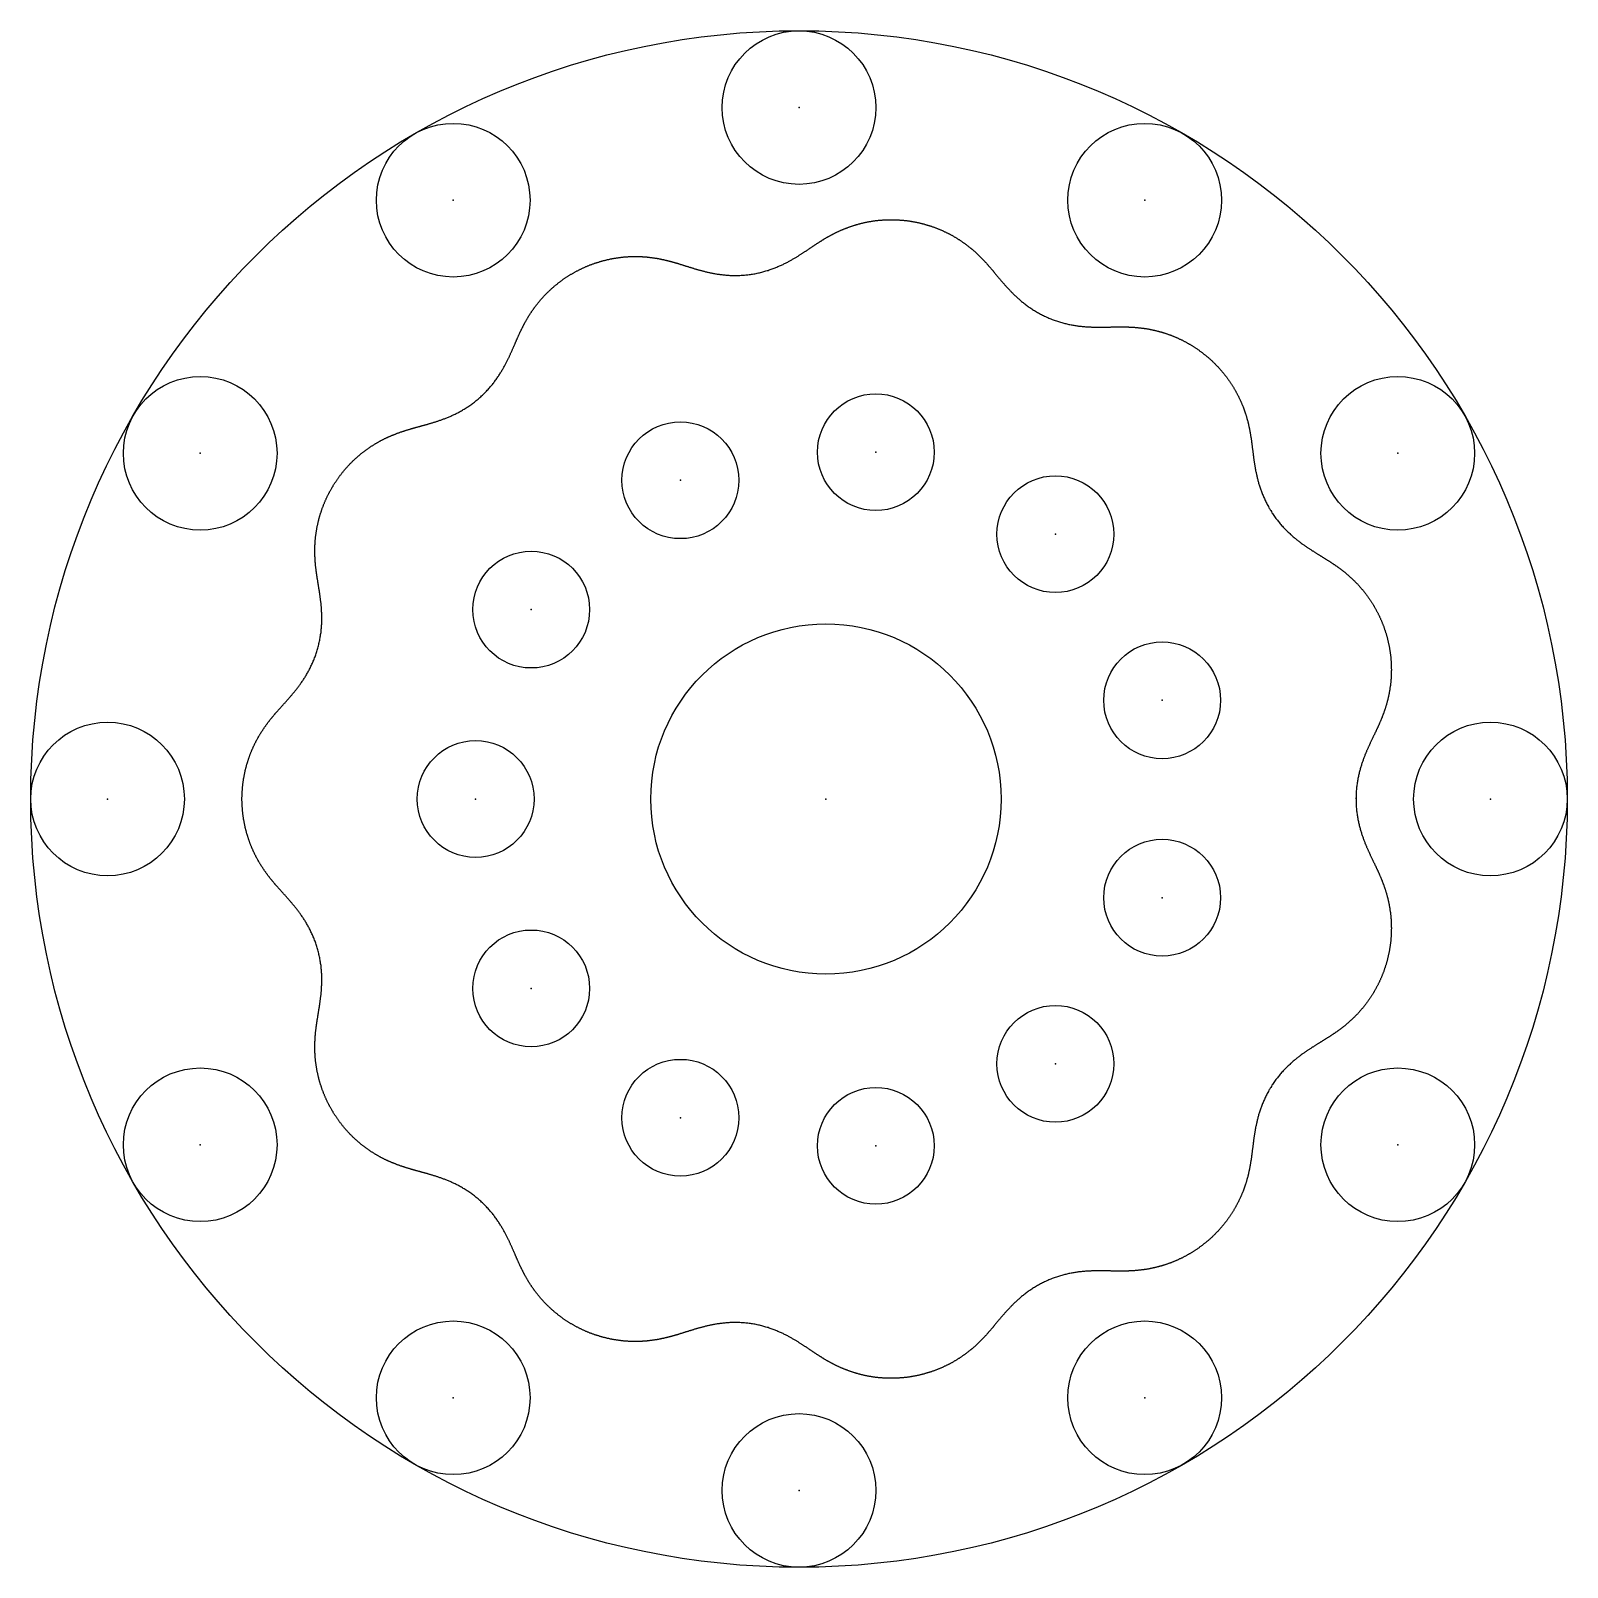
# Model space of a CAD drawing. Header units: metres. Extents: x -88 to 88, y -88 to 88.
import ezdxf

# ---------------------------------------------------------------- set-up
doc = ezdxf.new("R2010")
doc.units = ezdxf.units.M

msp = doc.modelspace()

# ---------------------------------------------------------------- linework, layer by layer
at = {"color": 1}
msp.add_lwpolyline([(63.44, 0.12), (63.44, -0.02), (63.44, -0.15), (63.44, -0.28), (63.44, -0.42), (63.45, -0.55), (63.46, -0.68), (63.46, -0.81), (63.47, -0.94), (63.48, -1.07), (63.5, -1.2), (63.51, -1.33), (63.53, -1.46), (63.54, -1.59), (63.56, -1.71), (63.58, -1.84), (63.6, -1.96), (63.62, -2.08), (63.64, -2.2), (63.66, -2.32), (63.68, -2.44), (63.71, -2.56), (63.73, -2.68), (63.76, -2.79), (63.79, -2.9), (63.81, -3.01), (63.84, -3.12), (63.87, -3.23), (63.9, -3.34), (63.93, -3.45), (63.96, -3.55), (63.99, -3.65), (64.02, -3.75), (64.05, -3.85), (64.08, -3.95), (64.11, -4.04), (64.14, -4.14), (64.17, -4.23), (64.21, -4.32), (64.24, -4.41), (64.27, -4.5), (64.3, -4.59), (64.33, -4.68), (64.37, -4.76), (64.4, -4.84), (64.43, -4.93), (64.46, -5.01), (64.49, -5.09), (64.53, -5.16), (64.56, -5.24), (64.59, -5.32), (64.62, -5.39), (64.65, -5.47), (64.68, -5.54), (64.71, -5.61), (64.75, -5.68), (64.78, -5.75), (64.81, -5.82), (64.84, -5.89), (64.87, -5.95), (64.9, -6.02), (64.93, -6.08), (64.96, -6.15), (64.99, -6.21), (65.01, -6.27), (65.04, -6.34), (65.07, -6.4), (65.1, -6.46), (65.13, -6.52), (65.16, -6.58), (65.18, -6.63), (65.21, -6.69), (65.24, -6.75), (65.27, -6.81), (65.29, -6.86), (65.32, -6.92), (65.35, -6.97), (65.37, -7.03), (65.4, -7.08), (65.43, -7.14), (65.45, -7.19), (65.48, -7.24), (65.5, -7.3), (65.53, -7.35), (65.55, -7.4), (65.58, -7.45), (65.6, -7.51), (65.63, -7.56), (65.65, -7.61), (65.68, -7.66), (65.7, -7.71), (65.72, -7.76), (65.75, -7.81), (65.77, -7.86), (65.79, -7.91), (65.82, -7.96), (65.84, -8.01), (65.86, -8.06), (65.89, -8.11), (65.91, -8.16), (65.93, -8.21), (65.95, -8.26), (65.98, -8.31), (66, -8.36), (66.02, -8.41), (66.04, -8.45), (66.06, -8.5), (66.09, -8.55), (66.11, -8.6), (66.13, -8.65), (66.15, -8.7), (66.17, -8.75), (66.19, -8.8), (66.21, -8.85), (66.23, -8.9), (66.25, -8.94), (66.28, -8.99), (66.3, -9.04), (66.32, -9.09), (66.34, -9.14), (66.36, -9.19), (66.38, -9.24), (66.4, -9.29), (66.42, -9.34), (66.43, -9.39), (66.45, -9.44), (66.47, -9.49), (66.49, -9.54), (66.51, -9.59), (66.53, -9.64), (66.55, -9.69), (66.57, -9.74), (66.59, -9.79), (66.6, -9.85), (66.62, -9.9), (66.64, -9.95), (66.66, -10), (66.68, -10.05), (66.69, -10.1), (66.71, -10.16), (66.73, -10.21), (66.75, -10.26), (66.76, -10.31), (66.78, -10.37), (66.8, -10.42), (66.81, -10.47), (66.83, -10.53), (66.85, -10.58), (66.86, -10.63), (66.88, -10.69), (66.9, -10.74), (66.91, -10.8), (66.93, -10.85), (66.94, -10.91), (66.96, -10.96), (66.97, -11.02), (66.99, -11.07), (67, -11.13), (67.02, -11.18), (67.03, -11.24), (67.05, -11.3), (67.06, -11.35), (67.07, -11.41), (67.09, -11.47), (67.1, -11.52), (67.11, -11.58), (67.13, -11.64), (67.14, -11.7), (67.15, -11.76), (67.16, -11.81), (67.18, -11.87), (67.19, -11.93), (67.2, -11.99), (67.21, -12.05), (67.22, -12.11), (67.23, -12.17), (67.24, -12.23), (67.26, -12.29), (67.27, -12.35), (67.28, -12.41), (67.29, -12.47), (67.3, -12.53), (67.31, -12.59), (67.31, -12.65), (67.32, -12.72), (67.33, -12.78), (67.34, -12.84), (67.35, -12.9), (67.36, -12.96), (67.36, -13.03), (67.37, -13.09), (67.38, -13.15), (67.39, -13.22), (67.39, -13.28), (67.4, -13.34), (67.4, -13.41), (67.41, -13.47), (67.42, -13.54), (67.42, -13.6), (67.43, -13.66), (67.43, -13.73), (67.44, -13.79), (67.44, -13.86), (67.44, -13.92), (67.45, -13.99), (67.45, -14.05), (67.45, -14.12), (67.46, -14.19), (67.46, -14.25), (67.46, -14.32), (67.46, -14.38), (67.46, -14.45), (67.46, -14.52), (67.46, -14.58), (67.47, -14.65), (67.47, -14.72), (67.47, -14.78), (67.46, -14.85), (67.46, -14.92), (67.46, -14.99), (67.46, -15.05), (67.46, -15.12), (67.46, -15.19), (67.46, -15.26), (67.45, -15.33), (67.45, -15.39), (67.45, -15.46), (67.44, -15.53), (67.44, -15.6), (67.43, -15.67), (67.43, -15.74), (67.42, -15.8), (67.42, -15.87), (67.41, -15.94), (67.41, -16.01), (67.4, -16.08), (67.39, -16.15), (67.39, -16.22), (67.38, -16.29), (67.37, -16.35), (67.36, -16.42), (67.35, -16.49), (67.34, -16.56), (67.34, -16.63), (67.33, -16.7), (67.32, -16.77), (67.31, -16.84), (67.3, -16.91), (67.28, -16.98), (67.27, -17.05), (67.26, -17.12), (67.25, -17.19), (67.24, -17.25), (67.22, -17.32), (67.21, -17.39), (67.2, -17.46), (67.18, -17.53), (67.17, -17.6), (67.15, -17.67), (67.14, -17.74), (67.12, -17.81), (67.11, -17.88), (67.09, -17.95), (67.08, -18.02), (67.06, -18.08), (67.04, -18.15), (67.03, -18.22), (67.01, -18.29), (66.99, -18.36), (66.97, -18.43), (66.95, -18.5), (66.94, -18.56), (66.92, -18.63), (66.9, -18.7), (66.88, -18.77), (66.86, -18.84), (66.84, -18.91), (66.81, -18.97), (66.79, -19.04), (66.77, -19.11), (66.75, -19.18), (66.73, -19.24), (66.7, -19.31), (66.68, -19.38), (66.66, -19.44), (66.63, -19.51), (66.61, -19.58), (66.59, -19.64), (66.56, -19.71), (66.54, -19.78), (66.51, -19.84), (66.49, -19.91), (66.46, -19.97), (66.43, -20.04), (66.41, -20.11), (66.38, -20.17), (66.35, -20.24), (66.33, -20.3), (66.3, -20.36), (66.27, -20.43), (66.24, -20.49), (66.21, -20.56), (66.19, -20.62), (66.16, -20.69), (66.13, -20.75), (66.1, -20.81), (66.07, -20.87), (66.04, -20.94), (66.01, -21), (65.98, -21.06), (65.95, -21.12), (65.91, -21.19), (65.88, -21.25), (65.85, -21.31), (65.82, -21.37), (65.79, -21.43), (65.75, -21.49), (65.72, -21.55), (65.69, -21.61), (65.66, -21.67), (65.62, -21.73), (65.59, -21.79), (65.55, -21.85), (65.52, -21.91), (65.49, -21.97), (65.45, -22.03), (65.42, -22.09), (65.38, -22.14), (65.35, -22.2), (65.31, -22.26), (65.27, -22.32), (65.24, -22.37), (65.2, -22.43), (65.17, -22.49), (65.13, -22.54), (65.09, -22.6), (65.06, -22.65), (65.02, -22.71), (64.98, -22.76), (64.94, -22.82), (64.91, -22.87), (64.87, -22.93), (64.83, -22.98), (64.79, -23.03), (64.75, -23.09), (64.72, -23.14), (64.68, -23.19), (64.64, -23.24), (64.6, -23.29), (64.56, -23.35), (64.52, -23.4), (64.48, -23.45), (64.44, -23.5), (64.4, -23.55), (64.36, -23.6), (64.32, -23.65), (64.28, -23.7), (64.24, -23.75), (64.2, -23.8), (64.16, -23.85), (64.12, -23.89), (64.08, -23.94), (64.04, -23.99), (64, -24.04), (63.96, -24.08), (63.92, -24.13), (63.88, -24.18), (63.84, -24.22), (63.8, -24.27), (63.75, -24.31), (63.71, -24.36), (63.67, -24.4), (63.63, -24.45), (63.59, -24.49), (63.55, -24.54), (63.51, -24.58), (63.46, -24.62), (63.42, -24.67), (63.38, -24.71), (63.34, -24.75), (63.3, -24.79), (63.25, -24.84), (63.21, -24.88), (63.17, -24.92), (63.13, -24.96), (63.08, -25), (63.04, -25.04), (63, -25.08), (62.96, -25.12), (62.92, -25.16), (62.87, -25.2), (62.83, -25.24), (62.79, -25.28), (62.75, -25.32), (62.7, -25.35), (62.66, -25.39), (62.62, -25.43), (62.57, -25.47), (62.53, -25.5), (62.49, -25.54), (62.45, -25.58), (62.4, -25.61), (62.36, -25.65), (62.32, -25.69), (62.27, -25.72), (62.23, -25.76), (62.19, -25.79), (62.15, -25.83), (62.1, -25.86), (62.06, -25.9), (62.02, -25.93), (61.97, -25.96), (61.93, -26), (61.89, -26.03), (61.85, -26.06), (61.8, -26.1), (61.76, -26.13), (61.72, -26.16), (61.67, -26.2), (61.63, -26.23), (61.59, -26.26), (61.54, -26.29), (61.5, -26.32), (61.46, -26.36), (61.41, -26.39), (61.37, -26.42), (61.33, -26.45), (61.28, -26.48), (61.24, -26.51), (61.19, -26.54), (61.15, -26.57), (61.11, -26.6), (61.06, -26.63), (61.02, -26.66), (60.98, -26.69), (60.93, -26.72), (60.89, -26.75), (60.84, -26.78), (60.8, -26.81), (60.75, -26.84), (60.71, -26.87), (60.66, -26.9), (60.62, -26.93), (60.57, -26.96), (60.53, -26.99), (60.48, -27.02), (60.44, -27.05), (60.39, -27.08), (60.35, -27.11), (60.3, -27.14), (60.26, -27.16), (60.21, -27.19), (60.16, -27.22), (60.12, -27.25), (60.07, -27.28), (60.02, -27.31), (59.98, -27.34), (59.93, -27.37), (59.88, -27.4), (59.83, -27.43), (59.79, -27.46), (59.74, -27.49), (59.69, -27.52), (59.64, -27.55), (59.59, -27.58), (59.54, -27.61), (59.49, -27.64), (59.44, -27.67), (59.39, -27.7), (59.34, -27.74), (59.29, -27.77), (59.23, -27.8), (59.18, -27.83), (59.13, -27.86), (59.08, -27.9), (59.02, -27.93), (58.97, -27.96), (58.91, -28), (58.86, -28.03), (58.8, -28.07), (58.75, -28.1), (58.69, -28.14), (58.63, -28.17), (58.58, -28.21), (58.52, -28.25), (58.46, -28.28), (58.4, -28.32), (58.34, -28.36), (58.28, -28.4), (58.22, -28.44), (58.16, -28.48), (58.09, -28.52), (58.03, -28.56), (57.97, -28.6), (57.9, -28.65), (57.84, -28.69), (57.77, -28.74), (57.7, -28.78), (57.64, -28.83), (57.57, -28.88), (57.5, -28.93), (57.43, -28.98), (57.36, -29.03), (57.29, -29.08), (57.21, -29.13), (57.14, -29.18), (57.07, -29.24), (56.99, -29.29), (56.92, -29.35), (56.84, -29.41), (56.77, -29.47), (56.69, -29.53), (56.61, -29.59), (56.53, -29.66), (56.46, -29.72), (56.38, -29.79), (56.3, -29.86), (56.22, -29.93), (56.13, -30), (56.05, -30.07), (55.97, -30.14), (55.89, -30.22), (55.81, -30.3), (55.72, -30.38), (55.64, -30.46), (55.56, -30.54), (55.47, -30.62), (55.39, -30.71), (55.3, -30.8), (55.22, -30.88), (55.14, -30.97), (55.05, -31.07), (54.97, -31.16), (54.89, -31.26), (54.8, -31.35), (54.72, -31.45), (54.64, -31.55), (54.56, -31.65), (54.48, -31.75), (54.4, -31.86), (54.32, -31.96), (54.24, -32.07), (54.17, -32.18), (54.09, -32.28), (54.02, -32.39), (53.94, -32.5), (53.87, -32.61), (53.8, -32.73), (53.73, -32.84), (53.66, -32.95), (53.59, -33.07), (53.52, -33.18), (53.46, -33.3), (53.4, -33.41), (53.33, -33.53), (53.27, -33.64), (53.21, -33.76), (53.16, -33.87), (53.1, -33.99), (53.05, -34.11), (53, -34.22), (52.94, -34.33), (52.89, -34.45), (52.85, -34.56), (52.8, -34.68), (52.75, -34.79), (52.71, -34.9), (52.67, -35.01), (52.63, -35.12), (52.59, -35.23), (52.55, -35.34), (52.52, -35.45), (52.48, -35.56), (52.45, -35.66), (52.41, -35.77), (52.38, -35.87), (52.35, -35.97), (52.32, -36.07), (52.29, -36.17), (52.27, -36.27), (52.24, -36.37), (52.22, -36.47), (52.19, -36.56), (52.17, -36.66), (52.15, -36.75), (52.13, -36.85), (52.11, -36.94), (52.09, -37.03), (52.07, -37.12), (52.05, -37.2), (52.03, -37.29), (52.01, -37.38), (52, -37.46), (51.98, -37.54), (51.97, -37.63), (51.95, -37.71), (51.94, -37.79), (51.93, -37.87), (51.91, -37.94), (51.9, -38.02), (51.89, -38.1), (51.88, -38.17), (51.86, -38.25), (51.85, -38.32), (51.84, -38.39), (51.83, -38.47), (51.82, -38.54), (51.81, -38.61), (51.8, -38.68), (51.79, -38.74), (51.78, -38.81), (51.77, -38.88), (51.77, -38.95), (51.76, -39.01), (51.75, -39.08), (51.74, -39.14), (51.73, -39.21), (51.72, -39.27), (51.72, -39.33), (51.71, -39.39), (51.7, -39.46), (51.69, -39.52), (51.68, -39.58), (51.68, -39.64), (51.67, -39.7), (51.66, -39.76), (51.66, -39.82), (51.65, -39.87), (51.64, -39.93), (51.63, -39.99), (51.63, -40.05), (51.62, -40.1), (51.61, -40.16), (51.61, -40.22), (51.6, -40.27), (51.59, -40.33), (51.58, -40.38), (51.58, -40.44), (51.57, -40.49), (51.56, -40.55), (51.55, -40.6), (51.55, -40.66), (51.54, -40.71), (51.53, -40.77), (51.52, -40.82), (51.52, -40.87), (51.51, -40.93), (51.5, -40.98), (51.49, -41.03), (51.49, -41.09), (51.48, -41.14), (51.47, -41.19), (51.46, -41.25), (51.45, -41.3), (51.44, -41.35), (51.44, -41.4), (51.43, -41.46), (51.42, -41.51), (51.41, -41.56), (51.4, -41.61), (51.39, -41.67), (51.38, -41.72), (51.37, -41.77), (51.36, -41.82), (51.35, -41.88), (51.34, -41.93), (51.33, -41.98), (51.32, -42.03), (51.31, -42.09), (51.3, -42.14), (51.29, -42.19), (51.28, -42.25), (51.27, -42.3), (51.26, -42.35), (51.25, -42.4), (51.24, -42.46), (51.22, -42.51), (51.21, -42.56), (51.2, -42.61), (51.19, -42.67), (51.18, -42.72), (51.16, -42.77), (51.15, -42.83), (51.14, -42.88), (51.12, -42.93), (51.11, -42.99), (51.1, -43.04), (51.08, -43.09), (51.07, -43.15), (51.05, -43.2), (51.04, -43.26), (51.02, -43.31), (51.01, -43.36), (50.99, -43.42), (50.98, -43.47), (50.96, -43.53), (50.95, -43.58), (50.93, -43.63), (50.91, -43.69), (50.9, -43.74), (50.88, -43.8), (50.86, -43.85), (50.84, -43.91), (50.82, -43.96), (50.81, -44.02), (50.79, -44.07), (50.77, -44.13), (50.75, -44.18), (50.73, -44.24), (50.71, -44.29), (50.69, -44.35), (50.67, -44.41), (50.65, -44.46), (50.63, -44.52), (50.61, -44.57), (50.59, -44.63), (50.57, -44.68), (50.54, -44.74), (50.52, -44.8), (50.5, -44.85), (50.48, -44.91), (50.45, -44.97), (50.43, -45.02), (50.41, -45.08), (50.38, -45.13), (50.36, -45.19), (50.33, -45.25), (50.31, -45.3), (50.28, -45.36), (50.26, -45.42), (50.23, -45.47), (50.2, -45.53), (50.18, -45.59), (50.15, -45.64), (50.12, -45.7), (50.1, -45.76), (50.07, -45.81), (50.04, -45.87), (50.01, -45.93), (49.98, -45.99), (49.95, -46.04), (49.92, -46.1), (49.89, -46.16), (49.86, -46.21), (49.83, -46.27), (49.8, -46.33), (49.77, -46.38), (49.74, -46.44), (49.71, -46.5), (49.67, -46.55), (49.64, -46.61), (49.61, -46.67), (49.58, -46.72), (49.54, -46.78), (49.51, -46.84), (49.47, -46.89), (49.44, -46.95), (49.4, -47.01), (49.37, -47.06), (49.33, -47.12), (49.3, -47.18), (49.26, -47.23), (49.22, -47.29), (49.19, -47.35), (49.15, -47.4), (49.11, -47.46), (49.08, -47.51), (49.04, -47.57), (49, -47.63), (48.96, -47.68), (48.92, -47.74), (48.88, -47.79), (48.84, -47.85), (48.8, -47.9), (48.76, -47.96), (48.72, -48.01), (48.68, -48.07), (48.64, -48.12), (48.59, -48.18), (48.55, -48.23), (48.51, -48.29), (48.47, -48.34), (48.42, -48.4), (48.38, -48.45), (48.34, -48.5), (48.29, -48.56), (48.25, -48.61), (48.2, -48.67), (48.16, -48.72), (48.11, -48.77), (48.07, -48.82), (48.02, -48.88), (47.97, -48.93), (47.93, -48.98), (47.88, -49.03), (47.83, -49.09), (47.78, -49.14), (47.74, -49.19), (47.69, -49.24), (47.64, -49.29), (47.59, -49.34), (47.54, -49.39), (47.49, -49.45), (47.44, -49.5), (47.39, -49.55), (47.34, -49.6), (47.29, -49.65), (47.24, -49.7), (47.19, -49.74), (47.14, -49.79), (47.09, -49.84), (47.04, -49.89), (46.99, -49.94), (46.93, -49.99), (46.88, -50.04), (46.83, -50.08), (46.78, -50.13), (46.72, -50.18), (46.67, -50.22), (46.62, -50.27), (46.56, -50.32), (46.51, -50.36), (46.45, -50.41), (46.4, -50.45), (46.35, -50.5), (46.29, -50.54), (46.24, -50.59), (46.18, -50.63), (46.12, -50.68), (46.07, -50.72), (46.01, -50.76), (45.96, -50.81), (45.9, -50.85), (45.84, -50.89), (45.79, -50.94), (45.73, -50.98), (45.67, -51.02), (45.62, -51.06), (45.56, -51.1), (45.5, -51.14), (45.44, -51.18), (45.39, -51.22), (45.33, -51.26), (45.27, -51.3), (45.21, -51.34), (45.15, -51.38), (45.1, -51.42), (45.04, -51.46), (44.98, -51.5), (44.92, -51.53), (44.86, -51.57), (44.8, -51.61), (44.74, -51.64), (44.68, -51.68), (44.62, -51.72), (44.56, -51.75), (44.5, -51.79), (44.44, -51.82), (44.38, -51.86), (44.32, -51.89), (44.26, -51.93), (44.2, -51.96), (44.14, -51.99), (44.08, -52.03), (44.02, -52.06), (43.96, -52.09), (43.9, -52.12), (43.84, -52.15), (43.78, -52.19), (43.72, -52.22), (43.66, -52.25), (43.6, -52.28), (43.54, -52.31), (43.48, -52.34), (43.42, -52.37), (43.35, -52.39), (43.29, -52.42), (43.23, -52.45), (43.17, -52.48), (43.11, -52.51), (43.05, -52.53), (42.99, -52.56), (42.93, -52.59), (42.87, -52.61), (42.81, -52.64), (42.74, -52.66), (42.68, -52.69), (42.62, -52.71), (42.56, -52.74), (42.5, -52.76), (42.44, -52.79), (42.38, -52.81), (42.32, -52.83), (42.26, -52.85), (42.2, -52.88), (42.14, -52.9), (42.08, -52.92), (42.02, -52.94), (41.95, -52.96), (41.89, -52.98), (41.83, -53), (41.77, -53.02), (41.71, -53.04), (41.65, -53.06), (41.59, -53.08), (41.53, -53.1), (41.47, -53.12), (41.41, -53.14), (41.35, -53.16), (41.29, -53.17), (41.23, -53.19), (41.17, -53.21), (41.11, -53.22), (41.05, -53.24), (41, -53.26), (40.94, -53.27), (40.88, -53.29), (40.82, -53.3), (40.76, -53.32), (40.7, -53.33), (40.64, -53.35), (40.58, -53.36), (40.52, -53.37), (40.47, -53.39), (40.41, -53.4), (40.35, -53.41), (40.29, -53.43), (40.23, -53.44), (40.18, -53.45), (40.12, -53.46), (40.06, -53.47), (40, -53.49), (39.95, -53.5), (39.89, -53.51), (39.83, -53.52), (39.77, -53.53), (39.72, -53.54), (39.66, -53.55), (39.6, -53.56), (39.55, -53.57), (39.49, -53.57), (39.43, -53.58), (39.38, -53.59), (39.32, -53.6), (39.27, -53.61), (39.21, -53.62), (39.15, -53.62), (39.1, -53.63), (39.04, -53.64), (38.99, -53.64), (38.93, -53.65), (38.88, -53.66), (38.82, -53.66), (38.77, -53.67), (38.71, -53.67), (38.66, -53.68), (38.6, -53.69), (38.55, -53.69), (38.5, -53.7), (38.44, -53.7), (38.39, -53.71), (38.33, -53.71), (38.28, -53.71), (38.22, -53.72), (38.17, -53.72), (38.12, -53.73), (38.06, -53.73), (38.01, -53.73), (37.96, -53.74), (37.9, -53.74), (37.85, -53.74), (37.8, -53.74), (37.74, -53.75), (37.69, -53.75), (37.64, -53.75), (37.58, -53.75), (37.53, -53.76), (37.48, -53.76), (37.42, -53.76), (37.37, -53.76), (37.32, -53.76), (37.26, -53.76), (37.21, -53.76), (37.16, -53.77), (37.1, -53.77), (37.05, -53.77), (37, -53.77), (36.94, -53.77), (36.89, -53.77), (36.83, -53.77), (36.78, -53.77), (36.73, -53.77), (36.67, -53.77), (36.62, -53.77), (36.56, -53.77), (36.51, -53.77), (36.45, -53.77), (36.4, -53.77), (36.35, -53.77), (36.29, -53.77), (36.23, -53.77), (36.18, -53.77), (36.12, -53.77), (36.07, -53.77), (36.01, -53.76), (35.95, -53.76), (35.9, -53.76), (35.84, -53.76), (35.78, -53.76), (35.72, -53.76), (35.67, -53.76), (35.61, -53.76), (35.55, -53.76), (35.49, -53.75), (35.43, -53.75), (35.37, -53.75), (35.31, -53.75), (35.25, -53.75), (35.19, -53.75), (35.12, -53.75), (35.06, -53.75), (35, -53.75), (34.93, -53.74), (34.87, -53.74), (34.8, -53.74), (34.74, -53.74), (34.67, -53.74), (34.6, -53.74), (34.54, -53.74), (34.47, -53.74), (34.4, -53.74), (34.33, -53.74), (34.26, -53.74), (34.18, -53.74), (34.11, -53.74), (34.04, -53.74), (33.96, -53.74), (33.89, -53.74), (33.81, -53.74), (33.73, -53.74), (33.66, -53.74), (33.58, -53.75), (33.5, -53.75), (33.41, -53.75), (33.33, -53.75), (33.25, -53.76), (33.16, -53.76), (33.08, -53.77), (32.99, -53.77), (32.9, -53.78), (32.81, -53.78), (32.72, -53.79), (32.63, -53.79), (32.53, -53.8), (32.44, -53.81), (32.34, -53.82), (32.24, -53.83), (32.15, -53.84), (32.05, -53.85), (31.94, -53.86), (31.84, -53.87), (31.74, -53.89), (31.63, -53.9), (31.53, -53.92), (31.42, -53.94), (31.31, -53.95), (31.2, -53.97), (31.09, -53.99), (30.98, -54.01), (30.86, -54.04), (30.75, -54.06), (30.63, -54.08), (30.52, -54.11), (30.4, -54.14), (30.28, -54.17), (30.16, -54.2), (30.04, -54.23), (29.92, -54.26), (29.8, -54.3), (29.68, -54.33), (29.56, -54.37), (29.44, -54.41), (29.31, -54.45), (29.19, -54.49), (29.07, -54.54), (28.94, -54.58), (28.82, -54.63), (28.7, -54.68), (28.58, -54.73), (28.45, -54.78), (28.33, -54.83), (28.21, -54.88), (28.09, -54.94), (27.97, -54.99), (27.85, -55.05), (27.73, -55.11), (27.61, -55.17), (27.5, -55.23), (27.38, -55.3), (27.26, -55.36), (27.15, -55.42), (27.04, -55.49), (26.93, -55.55), (26.82, -55.62), (26.71, -55.69), (26.6, -55.76), (26.5, -55.83), (26.39, -55.89), (26.29, -55.96), (26.19, -56.03), (26.09, -56.1), (25.99, -56.18), (25.9, -56.25), (25.8, -56.32), (25.71, -56.39), (25.62, -56.46), (25.53, -56.53), (25.44, -56.6), (25.36, -56.67), (25.27, -56.74), (25.19, -56.81), (25.11, -56.88), (25.03, -56.95), (24.95, -57.02), (24.87, -57.09), (24.8, -57.16), (24.72, -57.23), (24.65, -57.3), (24.58, -57.36), (24.51, -57.43), (24.44, -57.5), (24.37, -57.56), (24.31, -57.63), (24.24, -57.69), (24.18, -57.76), (24.12, -57.82), (24.06, -57.88), (24, -57.95), (23.94, -58.01), (23.88, -58.07), (23.83, -58.13), (23.77, -58.19), (23.72, -58.25), (23.66, -58.31), (23.61, -58.37), (23.56, -58.42), (23.51, -58.48), (23.46, -58.54), (23.41, -58.59), (23.36, -58.65), (23.31, -58.7), (23.26, -58.76), (23.22, -58.81), (23.17, -58.87), (23.13, -58.92), (23.08, -58.97), (23.04, -59.02), (22.99, -59.07), (22.95, -59.12), (22.91, -59.17), (22.87, -59.22), (22.82, -59.27), (22.78, -59.32), (22.74, -59.37), (22.7, -59.42), (22.66, -59.47), (22.62, -59.52), (22.58, -59.56), (22.54, -59.61), (22.51, -59.66), (22.47, -59.7), (22.43, -59.75), (22.39, -59.79), (22.35, -59.84), (22.32, -59.88), (22.28, -59.93), (22.24, -59.97), (22.21, -60.01), (22.17, -60.06), (22.13, -60.1), (22.1, -60.14), (22.06, -60.19), (22.02, -60.23), (21.99, -60.27), (21.95, -60.31), (21.92, -60.36), (21.88, -60.4), (21.85, -60.44), (21.81, -60.48), (21.78, -60.52), (21.74, -60.56), (21.7, -60.61), (21.67, -60.65), (21.63, -60.69), (21.6, -60.73), (21.56, -60.77), (21.53, -60.81), (21.49, -60.85), (21.46, -60.89), (21.42, -60.93), (21.38, -60.97), (21.35, -61.01), (21.31, -61.05), (21.28, -61.09), (21.24, -61.13), (21.21, -61.16), (21.17, -61.2), (21.13, -61.24), (21.1, -61.28), (21.06, -61.32), (21.02, -61.36), (20.99, -61.4), (20.95, -61.44), (20.91, -61.48), (20.88, -61.51), (20.84, -61.55), (20.8, -61.59), (20.76, -61.63), (20.72, -61.67), (20.69, -61.71), (20.65, -61.74), (20.61, -61.78), (20.57, -61.82), (20.53, -61.86), (20.49, -61.9), (20.45, -61.93), (20.42, -61.97), (20.38, -62.01), (20.34, -62.05), (20.3, -62.09), (20.26, -62.12), (20.22, -62.16), (20.17, -62.2), (20.13, -62.24), (20.09, -62.27), (20.05, -62.31), (20.01, -62.35), (19.97, -62.38), (19.93, -62.42), (19.88, -62.46), (19.84, -62.5), (19.8, -62.53), (19.75, -62.57), (19.71, -62.61), (19.67, -62.64), (19.62, -62.68), (19.58, -62.72), (19.53, -62.75), (19.49, -62.79), (19.45, -62.83), (19.4, -62.86), (19.35, -62.9), (19.31, -62.94), (19.26, -62.97), (19.22, -63.01), (19.17, -63.04), (19.12, -63.08), (19.08, -63.12), (19.03, -63.15), (18.98, -63.19), (18.93, -63.22), (18.88, -63.26), (18.83, -63.29), (18.79, -63.33), (18.74, -63.36), (18.69, -63.4), (18.64, -63.43), (18.59, -63.47), (18.54, -63.5), (18.49, -63.54), (18.44, -63.57), (18.38, -63.61), (18.33, -63.64), (18.28, -63.67), (18.23, -63.71), (18.18, -63.74), (18.12, -63.77), (18.07, -63.81), (18.02, -63.84), (17.96, -63.87), (17.91, -63.91), (17.86, -63.94), (17.8, -63.97), (17.75, -64), (17.69, -64.04), (17.64, -64.07), (17.58, -64.1), (17.52, -64.13), (17.47, -64.16), (17.41, -64.2), (17.36, -64.23), (17.3, -64.26), (17.24, -64.29), (17.18, -64.32), (17.13, -64.35), (17.07, -64.38), (17.01, -64.41), (16.95, -64.44), (16.89, -64.47), (16.83, -64.5), (16.77, -64.53), (16.71, -64.56), (16.65, -64.59), (16.59, -64.61), (16.53, -64.64), (16.47, -64.67), (16.41, -64.7), (16.35, -64.73), (16.29, -64.75), (16.23, -64.78), (16.17, -64.81), (16.1, -64.83), (16.04, -64.86), (15.98, -64.89), (15.92, -64.91), (15.85, -64.94), (15.79, -64.96), (15.73, -64.99), (15.66, -65.01), (15.6, -65.04), (15.53, -65.06), (15.47, -65.09), (15.41, -65.11), (15.34, -65.13), (15.28, -65.16), (15.21, -65.18), (15.14, -65.2), (15.08, -65.23), (15.01, -65.25), (14.95, -65.27), (14.88, -65.29), (14.81, -65.31), (14.75, -65.33), (14.68, -65.35), (14.61, -65.37), (14.55, -65.39), (14.48, -65.41), (14.41, -65.43), (14.35, -65.45), (14.28, -65.47), (14.21, -65.49), (14.14, -65.51), (14.07, -65.52), (14.01, -65.54), (13.94, -65.56), (13.87, -65.58), (13.8, -65.59), (13.73, -65.61), (13.66, -65.62), (13.59, -65.64), (13.52, -65.65), (13.46, -65.67), (13.39, -65.68), (13.32, -65.7), (13.25, -65.71), (13.18, -65.72), (13.11, -65.74), (13.04, -65.75), (12.97, -65.76), (12.9, -65.77), (12.83, -65.79), (12.76, -65.8), (12.69, -65.81), (12.62, -65.82), (12.55, -65.83), (12.48, -65.84), (12.41, -65.85), (12.34, -65.86), (12.27, -65.87), (12.2, -65.88), (12.13, -65.88), (12.06, -65.89), (11.98, -65.9), (11.91, -65.91), (11.84, -65.91), (11.77, -65.92), (11.7, -65.93), (11.63, -65.93), (11.56, -65.94), (11.49, -65.94), (11.42, -65.95), (11.35, -65.95), (11.28, -65.96), (11.21, -65.96), (11.14, -65.96), (11.07, -65.97), (11, -65.97), (10.93, -65.97), (10.86, -65.97), (10.79, -65.97), (10.72, -65.98), (10.65, -65.98), (10.58, -65.98), (10.51, -65.98), (10.44, -65.98), (10.37, -65.98), (10.3, -65.98), (10.23, -65.98), (10.16, -65.97), (10.09, -65.97), (10.02, -65.97), (9.95, -65.97), (9.88, -65.96), (9.81, -65.96), (9.74, -65.96), (9.67, -65.95), (9.6, -65.95), (9.54, -65.95), (9.47, -65.94), (9.4, -65.94), (9.33, -65.93), (9.26, -65.92), (9.19, -65.92), (9.13, -65.91), (9.06, -65.91), (8.99, -65.9), (8.92, -65.89), (8.86, -65.88), (8.79, -65.88), (8.72, -65.87), (8.65, -65.86), (8.59, -65.85), (8.52, -65.84), (8.45, -65.83), (8.39, -65.82), (8.32, -65.81), (8.26, -65.8), (8.19, -65.79), (8.13, -65.78), (8.06, -65.77), (8, -65.76), (7.93, -65.74), (7.87, -65.73), (7.8, -65.72), (7.74, -65.71), (7.67, -65.69), (7.61, -65.68), (7.55, -65.67), (7.48, -65.65), (7.42, -65.64), (7.36, -65.63), (7.29, -65.61), (7.23, -65.6), (7.17, -65.58), (7.11, -65.57), (7.04, -65.55), (6.98, -65.54), (6.92, -65.52), (6.86, -65.5), (6.8, -65.49), (6.74, -65.47), (6.68, -65.45), (6.62, -65.44), (6.56, -65.42), (6.5, -65.4), (6.44, -65.39), (6.38, -65.37), (6.32, -65.35), (6.26, -65.33), (6.2, -65.31), (6.14, -65.29), (6.08, -65.27), (6.03, -65.26), (5.97, -65.24), (5.91, -65.22), (5.85, -65.2), (5.8, -65.18), (5.74, -65.16), (5.68, -65.14), (5.63, -65.12), (5.57, -65.1), (5.52, -65.07), (5.46, -65.05), (5.41, -65.03), (5.35, -65.01), (5.3, -64.99), (5.24, -64.97), (5.19, -64.95), (5.13, -64.92), (5.08, -64.9), (5.03, -64.88), (4.97, -64.86), (4.92, -64.84), (4.87, -64.81), (4.81, -64.79), (4.76, -64.77), (4.71, -64.74), (4.66, -64.72), (4.61, -64.7), (4.55, -64.67), (4.5, -64.65), (4.45, -64.63), (4.4, -64.6), (4.35, -64.58), (4.3, -64.55), (4.25, -64.53), (4.2, -64.51), (4.15, -64.48), (4.1, -64.46), (4.05, -64.43), (4, -64.41), (3.95, -64.38), (3.91, -64.36), (3.86, -64.33), (3.81, -64.31), (3.76, -64.28), (3.71, -64.26), (3.66, -64.23), (3.62, -64.2), (3.57, -64.18), (3.52, -64.15), (3.48, -64.13), (3.43, -64.1), (3.38, -64.07), (3.33, -64.05), (3.29, -64.02), (3.24, -63.99), (3.2, -63.97), (3.15, -63.94), (3.1, -63.91), (3.06, -63.89), (3.01, -63.86), (2.96, -63.83), (2.92, -63.81), (2.87, -63.78), (2.83, -63.75), (2.78, -63.72), (2.74, -63.69), (2.69, -63.67), (2.65, -63.64), (2.6, -63.61), (2.56, -63.58), (2.51, -63.55), (2.46, -63.53), (2.42, -63.5), (2.37, -63.47), (2.33, -63.44), (2.28, -63.41), (2.24, -63.38), (2.19, -63.35), (2.15, -63.32), (2.1, -63.29), (2.05, -63.26), (2.01, -63.23), (1.96, -63.2), (1.92, -63.17), (1.87, -63.14), (1.82, -63.11), (1.78, -63.08), (1.73, -63.05), (1.68, -63.02), (1.64, -62.99), (1.59, -62.95), (1.54, -62.92), (1.49, -62.89), (1.44, -62.86), (1.4, -62.82), (1.35, -62.79), (1.3, -62.76), (1.25, -62.73), (1.2, -62.69), (1.15, -62.66), (1.1, -62.62), (1.05, -62.59), (0.99, -62.56), (0.94, -62.52), (0.89, -62.49), (0.84, -62.45), (0.78, -62.41), (0.73, -62.38), (0.67, -62.34), (0.62, -62.31), (0.56, -62.27), (0.51, -62.23), (0.45, -62.19), (0.39, -62.16), (0.33, -62.12), (0.27, -62.08), (0.21, -62.04), (0.15, -62), (0.09, -61.96), (0.03, -61.92), (-0.04, -61.88), (-0.1, -61.84), (-0.17, -61.8), (-0.24, -61.76), (-0.3, -61.72), (-0.37, -61.68), (-0.44, -61.64), (-0.51, -61.59), (-0.58, -61.55), (-0.66, -61.51), (-0.73, -61.47), (-0.81, -61.42), (-0.88, -61.38), (-0.96, -61.34), (-1.04, -61.29), (-1.12, -61.25), (-1.21, -61.2), (-1.29, -61.16), (-1.37, -61.11), (-1.46, -61.07), (-1.55, -61.03), (-1.64, -60.98), (-1.73, -60.94), (-1.82, -60.89), (-1.92, -60.85), (-2.01, -60.8), (-2.11, -60.76), (-2.21, -60.71), (-2.31, -60.67), (-2.41, -60.63), (-2.52, -60.58), (-2.62, -60.54), (-2.73, -60.5), (-2.84, -60.45), (-2.95, -60.41), (-3.06, -60.37), (-3.17, -60.33), (-3.29, -60.29), (-3.4, -60.25), (-3.52, -60.21), (-3.64, -60.18), (-3.76, -60.14), (-3.88, -60.1), (-4, -60.07), (-4.13, -60.04), (-4.25, -60), (-4.38, -59.97), (-4.5, -59.94), (-4.63, -59.91), (-4.76, -59.89), (-4.89, -59.86), (-5.02, -59.83), (-5.15, -59.81), (-5.28, -59.79), (-5.41, -59.77), (-5.54, -59.75), (-5.67, -59.73), (-5.81, -59.71), (-5.94, -59.7), (-6.07, -59.69), (-6.2, -59.67), (-6.33, -59.66), (-6.46, -59.65), (-6.59, -59.65), (-6.72, -59.64), (-6.85, -59.63), (-6.98, -59.63), (-7.11, -59.63), (-7.24, -59.63), (-7.36, -59.63), (-7.49, -59.63), (-7.61, -59.63), (-7.74, -59.64), (-7.86, -59.64), (-7.98, -59.65), (-8.1, -59.66), (-8.22, -59.66), (-8.33, -59.67), (-8.45, -59.68), (-8.56, -59.69), (-8.67, -59.71), (-8.79, -59.72), (-8.9, -59.73), (-9, -59.75), (-9.11, -59.76), (-9.22, -59.78), (-9.32, -59.79), (-9.42, -59.81), (-9.52, -59.83), (-9.62, -59.84), (-9.72, -59.86), (-9.82, -59.88), (-9.91, -59.9), (-10.01, -59.92), (-10.1, -59.94), (-10.19, -59.96), (-10.28, -59.97), (-10.37, -59.99), (-10.46, -60.01), (-10.54, -60.03), (-10.63, -60.05), (-10.71, -60.07), (-10.79, -60.1), (-10.87, -60.12), (-10.95, -60.14), (-11.03, -60.16), (-11.11, -60.18), (-11.18, -60.2), (-11.26, -60.22), (-11.33, -60.24), (-11.4, -60.26), (-11.48, -60.28), (-11.55, -60.3), (-11.62, -60.32), (-11.69, -60.34), (-11.76, -60.36), (-11.82, -60.38), (-11.89, -60.4), (-11.96, -60.42), (-12.02, -60.44), (-12.09, -60.46), (-12.15, -60.48), (-12.21, -60.5), (-12.28, -60.52), (-12.34, -60.54), (-12.4, -60.56), (-12.46, -60.58), (-12.52, -60.59), (-12.58, -60.61), (-12.64, -60.63), (-12.7, -60.65), (-12.76, -60.67), (-12.81, -60.69), (-12.87, -60.7), (-12.93, -60.72), (-12.98, -60.74), (-13.04, -60.76), (-13.1, -60.78), (-13.15, -60.79), (-13.21, -60.81), (-13.26, -60.83), (-13.31, -60.84), (-13.37, -60.86), (-13.42, -60.88), (-13.48, -60.89), (-13.53, -60.91), (-13.58, -60.93), (-13.64, -60.94), (-13.69, -60.96), (-13.74, -60.98), (-13.79, -60.99), (-13.85, -61.01), (-13.9, -61.02), (-13.95, -61.04), (-14, -61.05), (-14.05, -61.07), (-14.11, -61.08), (-14.16, -61.1), (-14.21, -61.11), (-14.26, -61.13), (-14.31, -61.14), (-14.36, -61.16), (-14.42, -61.17), (-14.47, -61.19), (-14.52, -61.2), (-14.57, -61.21), (-14.62, -61.23), (-14.67, -61.24), (-14.73, -61.25), (-14.78, -61.27), (-14.83, -61.28), (-14.88, -61.29), (-14.93, -61.31), (-14.98, -61.32), (-15.04, -61.33), (-15.09, -61.35), (-15.14, -61.36), (-15.19, -61.37), (-15.24, -61.38), (-15.3, -61.4), (-15.35, -61.41), (-15.4, -61.42), (-15.45, -61.43), (-15.51, -61.44), (-15.56, -61.45), (-15.61, -61.46), (-15.67, -61.48), (-15.72, -61.49), (-15.77, -61.5), (-15.83, -61.51), (-15.88, -61.52), (-15.93, -61.53), (-15.99, -61.54), (-16.04, -61.55), (-16.1, -61.56), (-16.15, -61.57), (-16.2, -61.58), (-16.26, -61.59), (-16.31, -61.6), (-16.37, -61.6), (-16.42, -61.61), (-16.48, -61.62), (-16.54, -61.63), (-16.59, -61.64), (-16.65, -61.65), (-16.7, -61.65), (-16.76, -61.66), (-16.82, -61.67), (-16.87, -61.68), (-16.93, -61.68), (-16.99, -61.69), (-17.05, -61.7), (-17.1, -61.7), (-17.16, -61.71), (-17.22, -61.72), (-17.28, -61.72), (-17.33, -61.73), (-17.39, -61.73), (-17.45, -61.74), (-17.51, -61.74), (-17.57, -61.75), (-17.63, -61.75), (-17.69, -61.76), (-17.75, -61.76), (-17.81, -61.76), (-17.87, -61.77), (-17.93, -61.77), (-17.99, -61.77), (-18.05, -61.78), (-18.11, -61.78), (-18.17, -61.78), (-18.23, -61.78), (-18.29, -61.78), (-18.35, -61.79), (-18.41, -61.79), (-18.48, -61.79), (-18.54, -61.79), (-18.6, -61.79), (-18.66, -61.79), (-18.73, -61.79), (-18.79, -61.79), (-18.85, -61.79), (-18.91, -61.79), (-18.98, -61.78), (-19.04, -61.78), (-19.1, -61.78), (-19.17, -61.78), (-19.23, -61.78), (-19.29, -61.77), (-19.36, -61.77), (-19.42, -61.77), (-19.49, -61.76), (-19.55, -61.76), (-19.62, -61.76), (-19.68, -61.75), (-19.74, -61.75), (-19.81, -61.74), (-19.87, -61.74), (-19.94, -61.73), (-20.01, -61.72), (-20.07, -61.72), (-20.14, -61.71), (-20.2, -61.7), (-20.27, -61.7), (-20.33, -61.69), (-20.4, -61.68), (-20.47, -61.67), (-20.53, -61.66), (-20.6, -61.65), (-20.66, -61.64), (-20.73, -61.63), (-20.8, -61.62), (-20.86, -61.61), (-20.93, -61.6), (-21, -61.59), (-21.06, -61.58), (-21.13, -61.57), (-21.2, -61.56), (-21.26, -61.54), (-21.33, -61.53), (-21.4, -61.52), (-21.46, -61.51), (-21.53, -61.49), (-21.6, -61.48), (-21.67, -61.46), (-21.73, -61.45), (-21.8, -61.43), (-21.87, -61.42), (-21.93, -61.4), (-22, -61.38), (-22.07, -61.37), (-22.14, -61.35), (-22.2, -61.33), (-22.27, -61.32), (-22.34, -61.3), (-22.41, -61.28), (-22.47, -61.26), (-22.54, -61.24), (-22.61, -61.22), (-22.67, -61.2), (-22.74, -61.18), (-22.81, -61.16), (-22.88, -61.14), (-22.94, -61.12), (-23.01, -61.1), (-23.08, -61.08), (-23.14, -61.06), (-23.21, -61.03), (-23.28, -61.01), (-23.34, -60.99), (-23.41, -60.96), (-23.48, -60.94), (-23.54, -60.92), (-23.61, -60.89), (-23.68, -60.87), (-23.74, -60.84), (-23.81, -60.82), (-23.87, -60.79), (-23.94, -60.76), (-24, -60.74), (-24.07, -60.71), (-24.14, -60.68), (-24.2, -60.66), (-24.27, -60.63), (-24.33, -60.6), (-24.4, -60.57), (-24.46, -60.54), (-24.53, -60.51), (-24.59, -60.48), (-24.66, -60.45), (-24.72, -60.42), (-24.78, -60.39), (-24.85, -60.36), (-24.91, -60.33), (-24.97, -60.3), (-25.04, -60.27), (-25.1, -60.24), (-25.16, -60.2), (-25.23, -60.17), (-25.29, -60.14), (-25.35, -60.11), (-25.42, -60.07), (-25.48, -60.04), (-25.54, -60), (-25.6, -59.97), (-25.66, -59.93), (-25.72, -59.9), (-25.79, -59.86), (-25.85, -59.83), (-25.91, -59.79), (-25.97, -59.76), (-26.03, -59.72), (-26.09, -59.68), (-26.15, -59.65), (-26.21, -59.61), (-26.27, -59.57), (-26.33, -59.54), (-26.38, -59.5), (-26.44, -59.46), (-26.5, -59.42), (-26.56, -59.38), (-26.62, -59.34), (-26.67, -59.31), (-26.73, -59.27), (-26.79, -59.23), (-26.85, -59.19), (-26.9, -59.15), (-26.96, -59.11), (-27.01, -59.07), (-27.07, -59.03), (-27.13, -58.98), (-27.18, -58.94), (-27.24, -58.9), (-27.29, -58.86), (-27.35, -58.82), (-27.4, -58.78), (-27.45, -58.74), (-27.51, -58.69), (-27.56, -58.65), (-27.61, -58.61), (-27.67, -58.57), (-27.72, -58.52), (-27.77, -58.48), (-27.82, -58.44), (-27.87, -58.39), (-27.92, -58.35), (-27.97, -58.3), (-28.03, -58.26), (-28.08, -58.22), (-28.13, -58.17), (-28.17, -58.13), (-28.22, -58.08), (-28.27, -58.04), (-28.32, -57.99), (-28.37, -57.95), (-28.42, -57.9), (-28.47, -57.86), (-28.51, -57.81), (-28.56, -57.77), (-28.61, -57.72), (-28.65, -57.68), (-28.7, -57.63), (-28.75, -57.59), (-28.79, -57.54), (-28.84, -57.49), (-28.88, -57.45), (-28.93, -57.4), (-28.97, -57.35), (-29.01, -57.31), (-29.06, -57.26), (-29.1, -57.22), (-29.14, -57.17), (-29.19, -57.12), (-29.23, -57.07), (-29.27, -57.03), (-29.31, -56.98), (-29.35, -56.93), (-29.39, -56.89), (-29.43, -56.84), (-29.48, -56.79), (-29.52, -56.75), (-29.55, -56.7), (-29.59, -56.65), (-29.63, -56.6), (-29.67, -56.56), (-29.71, -56.51), (-29.75, -56.46), (-29.79, -56.41), (-29.82, -56.37), (-29.86, -56.32), (-29.9, -56.27), (-29.94, -56.22), (-29.97, -56.18), (-30.01, -56.13), (-30.04, -56.08), (-30.08, -56.03), (-30.11, -55.99), (-30.15, -55.94), (-30.18, -55.89), (-30.22, -55.84), (-30.25, -55.8), (-30.28, -55.75), (-30.32, -55.7), (-30.35, -55.65), (-30.38, -55.6), (-30.42, -55.56), (-30.45, -55.51), (-30.48, -55.46), (-30.51, -55.41), (-30.54, -55.37), (-30.58, -55.32), (-30.61, -55.27), (-30.64, -55.22), (-30.67, -55.18), (-30.7, -55.13), (-30.73, -55.08), (-30.76, -55.03), (-30.79, -54.99), (-30.82, -54.94), (-30.84, -54.89), (-30.87, -54.84), (-30.9, -54.8), (-30.93, -54.75), (-30.96, -54.7), (-30.98, -54.65), (-31.01, -54.61), (-31.04, -54.56), (-31.07, -54.51), (-31.09, -54.46), (-31.12, -54.42), (-31.15, -54.37), (-31.17, -54.32), (-31.2, -54.27), (-31.22, -54.23), (-31.25, -54.18), (-31.28, -54.13), (-31.3, -54.09), (-31.33, -54.04), (-31.35, -53.99), (-31.38, -53.94), (-31.4, -53.9), (-31.42, -53.85), (-31.45, -53.8), (-31.47, -53.75), (-31.5, -53.7), (-31.52, -53.66), (-31.54, -53.61), (-31.57, -53.56), (-31.59, -53.51), (-31.62, -53.47), (-31.64, -53.42), (-31.66, -53.37), (-31.69, -53.32), (-31.71, -53.27), (-31.73, -53.23), (-31.75, -53.18), (-31.78, -53.13), (-31.8, -53.08), (-31.82, -53.03), (-31.84, -52.98), (-31.87, -52.93), (-31.89, -52.88), (-31.91, -52.83), (-31.93, -52.78), (-31.96, -52.74), (-31.98, -52.69), (-32, -52.64), (-32.02, -52.59), (-32.05, -52.53), (-32.07, -52.48), (-32.09, -52.43), (-32.11, -52.38), (-32.14, -52.33), (-32.16, -52.28), (-32.18, -52.23), (-32.2, -52.17), (-32.23, -52.12), (-32.25, -52.07), (-32.27, -52.02), (-32.3, -51.96), (-32.32, -51.91), (-32.34, -51.85), (-32.37, -51.8), (-32.39, -51.74), (-32.42, -51.69), (-32.44, -51.63), (-32.46, -51.58), (-32.49, -51.52), (-32.51, -51.46), (-32.54, -51.4), (-32.56, -51.35), (-32.59, -51.29), (-32.62, -51.23), (-32.64, -51.17), (-32.67, -51.11), (-32.7, -51.05), (-32.72, -50.99), (-32.75, -50.92), (-32.78, -50.86), (-32.81, -50.8), (-32.84, -50.73), (-32.87, -50.67), (-32.9, -50.6), (-32.93, -50.54), (-32.96, -50.47), (-32.99, -50.4), (-33.02, -50.33), (-33.06, -50.26), (-33.09, -50.19), (-33.12, -50.12), (-33.16, -50.05), (-33.2, -49.98), (-33.23, -49.9), (-33.27, -49.83), (-33.31, -49.75), (-33.35, -49.68), (-33.39, -49.6), (-33.43, -49.52), (-33.47, -49.44), (-33.51, -49.36), (-33.56, -49.28), (-33.6, -49.2), (-33.65, -49.12), (-33.69, -49.04), (-33.74, -48.95), (-33.79, -48.87), (-33.84, -48.78), (-33.9, -48.69), (-33.95, -48.61), (-34, -48.52), (-34.06, -48.43), (-34.12, -48.34), (-34.18, -48.25), (-34.24, -48.16), (-34.3, -48.07), (-34.36, -47.97), (-34.43, -47.88), (-34.49, -47.79), (-34.56, -47.69), (-34.63, -47.6), (-34.7, -47.5), (-34.77, -47.41), (-34.85, -47.31), (-34.92, -47.22), (-35, -47.12), (-35.08, -47.03), (-35.16, -46.93), (-35.24, -46.84), (-35.33, -46.74), (-35.41, -46.65), (-35.5, -46.55), (-35.59, -46.46), (-35.68, -46.36), (-35.77, -46.27), (-35.86, -46.18), (-35.96, -46.08), (-36.05, -45.99), (-36.15, -45.9), (-36.25, -45.81), (-36.35, -45.72), (-36.45, -45.63), (-36.55, -45.55), (-36.65, -45.46), (-36.75, -45.38), (-36.85, -45.3), (-36.96, -45.21), (-37.06, -45.13), (-37.17, -45.05), (-37.27, -44.98), (-37.38, -44.9), (-37.49, -44.83), (-37.59, -44.75), (-37.7, -44.68), (-37.8, -44.61), (-37.91, -44.54), (-38.02, -44.48), (-38.12, -44.41), (-38.23, -44.35), (-38.33, -44.29), (-38.44, -44.22), (-38.54, -44.17), (-38.65, -44.11), (-38.75, -44.05), (-38.85, -44), (-38.96, -43.95), (-39.06, -43.89), (-39.16, -43.84), (-39.26, -43.8), (-39.36, -43.75), (-39.46, -43.7), (-39.55, -43.66), (-39.65, -43.61), (-39.74, -43.57), (-39.84, -43.53), (-39.93, -43.49), (-40.03, -43.45), (-40.12, -43.42), (-40.21, -43.38), (-40.3, -43.35), (-40.38, -43.31), (-40.47, -43.28), (-40.56, -43.25), (-40.64, -43.21), (-40.73, -43.18), (-40.81, -43.15), (-40.89, -43.13), (-40.97, -43.1), (-41.05, -43.07), (-41.13, -43.04), (-41.21, -43.02), (-41.29, -42.99), (-41.37, -42.97), (-41.44, -42.94), (-41.52, -42.92), (-41.59, -42.9), (-41.66, -42.87), (-41.73, -42.85), (-41.81, -42.83), (-41.88, -42.81), (-41.95, -42.79), (-42.01, -42.77), (-42.08, -42.75), (-42.15, -42.73), (-42.22, -42.71), (-42.28, -42.69), (-42.35, -42.67), (-42.41, -42.66), (-42.48, -42.64), (-42.54, -42.62), (-42.6, -42.6), (-42.66, -42.58), (-42.72, -42.57), (-42.79, -42.55), (-42.85, -42.53), (-42.91, -42.52), (-42.97, -42.5), (-43.02, -42.49), (-43.08, -42.47), (-43.14, -42.45), (-43.2, -42.44), (-43.26, -42.42), (-43.31, -42.41), (-43.37, -42.39), (-43.42, -42.38), (-43.48, -42.36), (-43.54, -42.35), (-43.59, -42.33), (-43.65, -42.32), (-43.7, -42.3), (-43.75, -42.29), (-43.81, -42.27), (-43.86, -42.26), (-43.92, -42.24), (-43.97, -42.23), (-44.02, -42.21), (-44.07, -42.2), (-44.13, -42.18), (-44.18, -42.17), (-44.23, -42.15), (-44.28, -42.14), (-44.34, -42.12), (-44.39, -42.1), (-44.44, -42.09), (-44.49, -42.07), (-44.54, -42.06), (-44.59, -42.04), (-44.64, -42.03), (-44.7, -42.01), (-44.75, -42), (-44.8, -41.98), (-44.85, -41.96), (-44.9, -41.95), (-44.95, -41.93), (-45, -41.91), (-45.05, -41.9), (-45.1, -41.88), (-45.15, -41.86), (-45.2, -41.85), (-45.25, -41.83), (-45.3, -41.81), (-45.35, -41.8), (-45.41, -41.78), (-45.46, -41.76), (-45.51, -41.74), (-45.56, -41.72), (-45.61, -41.71), (-45.66, -41.69), (-45.71, -41.67), (-45.76, -41.65), (-45.81, -41.63), (-45.86, -41.61), (-45.91, -41.59), (-45.96, -41.57), (-46.01, -41.55), (-46.06, -41.53), (-46.11, -41.51), (-46.16, -41.49), (-46.22, -41.47), (-46.27, -41.45), (-46.32, -41.43), (-46.37, -41.41), (-46.42, -41.39), (-46.47, -41.37), (-46.52, -41.34), (-46.57, -41.32), (-46.62, -41.3), (-46.68, -41.28), (-46.73, -41.25), (-46.78, -41.23), (-46.83, -41.21), (-46.88, -41.18), (-46.93, -41.16), (-46.98, -41.14), (-47.04, -41.11), (-47.09, -41.09), (-47.14, -41.06), (-47.19, -41.04), (-47.24, -41.01), (-47.29, -40.98), (-47.35, -40.96), (-47.4, -40.93), (-47.45, -40.9), (-47.5, -40.88), (-47.55, -40.85), (-47.61, -40.82), (-47.66, -40.79), (-47.71, -40.77), (-47.76, -40.74), (-47.82, -40.71), (-47.87, -40.68), (-47.92, -40.65), (-47.97, -40.62), (-48.02, -40.59), (-48.08, -40.56), (-48.13, -40.53), (-48.18, -40.5), (-48.23, -40.47), (-48.29, -40.44), (-48.34, -40.4), (-48.39, -40.37), (-48.44, -40.34), (-48.5, -40.31), (-48.55, -40.27), (-48.6, -40.24), (-48.65, -40.21), (-48.71, -40.17), (-48.76, -40.14), (-48.81, -40.1), (-48.86, -40.07), (-48.92, -40.03), (-48.97, -40), (-49.02, -39.96), (-49.07, -39.92), (-49.12, -39.89), (-49.18, -39.85), (-49.23, -39.81), (-49.28, -39.78), (-49.33, -39.74), (-49.38, -39.7), (-49.44, -39.66), (-49.49, -39.62), (-49.54, -39.58), (-49.59, -39.54), (-49.64, -39.5), (-49.7, -39.46), (-49.75, -39.42), (-49.8, -39.38), (-49.85, -39.34), (-49.9, -39.3), (-49.95, -39.26), (-50, -39.21), (-50.05, -39.17), (-50.11, -39.13), (-50.16, -39.08), (-50.21, -39.04), (-50.26, -39), (-50.31, -38.95), (-50.36, -38.91), (-50.41, -38.86), (-50.46, -38.82), (-50.51, -38.77), (-50.56, -38.73), (-50.61, -38.68), (-50.66, -38.63), (-50.71, -38.59), (-50.76, -38.54), (-50.81, -38.49), (-50.86, -38.44), (-50.9, -38.4), (-50.95, -38.35), (-51, -38.3), (-51.05, -38.25), (-51.1, -38.2), (-51.15, -38.15), (-51.19, -38.1), (-51.24, -38.05), (-51.29, -38), (-51.34, -37.95), (-51.38, -37.9), (-51.43, -37.85), (-51.48, -37.8), (-51.52, -37.74), (-51.57, -37.69), (-51.62, -37.64), (-51.66, -37.59), (-51.71, -37.53), (-51.75, -37.48), (-51.8, -37.43), (-51.84, -37.37), (-51.89, -37.32), (-51.93, -37.26), (-51.98, -37.21), (-52.02, -37.15), (-52.06, -37.1), (-52.11, -37.04), (-52.15, -36.99), (-52.19, -36.93), (-52.24, -36.88), (-52.28, -36.82), (-52.32, -36.76), (-52.36, -36.71), (-52.41, -36.65), (-52.45, -36.59), (-52.49, -36.53), (-52.53, -36.48), (-52.57, -36.42), (-52.61, -36.36), (-52.65, -36.3), (-52.69, -36.24), (-52.73, -36.18), (-52.77, -36.12), (-52.81, -36.06), (-52.85, -36.01), (-52.89, -35.95), (-52.93, -35.89), (-52.96, -35.83), (-53, -35.77), (-53.04, -35.71), (-53.07, -35.64), (-53.11, -35.58), (-53.15, -35.52), (-53.18, -35.46), (-53.22, -35.4), (-53.25, -35.34), (-53.29, -35.28), (-53.32, -35.22), (-53.36, -35.15), (-53.39, -35.09), (-53.43, -35.03), (-53.46, -34.97), (-53.49, -34.91), (-53.53, -34.84), (-53.56, -34.78), (-53.59, -34.72), (-53.62, -34.65), (-53.65, -34.59), (-53.69, -34.53), (-53.72, -34.47), (-53.75, -34.4), (-53.78, -34.34), (-53.81, -34.28), (-53.84, -34.21), (-53.87, -34.15), (-53.89, -34.08), (-53.92, -34.02), (-53.95, -33.96), (-53.98, -33.89), (-54.01, -33.83), (-54.03, -33.77), (-54.06, -33.7), (-54.09, -33.64), (-54.11, -33.57), (-54.14, -33.51), (-54.16, -33.44), (-54.19, -33.38), (-54.21, -33.32), (-54.24, -33.25), (-54.26, -33.19), (-54.29, -33.12), (-54.31, -33.06), (-54.33, -32.99), (-54.35, -32.93), (-54.38, -32.86), (-54.4, -32.8), (-54.42, -32.74), (-54.44, -32.67), (-54.46, -32.61), (-54.48, -32.54), (-54.5, -32.48), (-54.52, -32.41), (-54.54, -32.35), (-54.56, -32.29), (-54.58, -32.22), (-54.6, -32.16), (-54.62, -32.09), (-54.64, -32.03), (-54.65, -31.96), (-54.67, -31.9), (-54.69, -31.84), (-54.7, -31.77), (-54.72, -31.71), (-54.74, -31.64), (-54.75, -31.58), (-54.77, -31.52), (-54.78, -31.45), (-54.8, -31.39), (-54.81, -31.33), (-54.82, -31.26), (-54.84, -31.2), (-54.85, -31.14), (-54.86, -31.07), (-54.88, -31.01), (-54.89, -30.95), (-54.9, -30.88), (-54.91, -30.82), (-54.92, -30.76), (-54.93, -30.7), (-54.94, -30.63), (-54.95, -30.57), (-54.96, -30.51), (-54.97, -30.45), (-54.98, -30.39), (-54.99, -30.32), (-55, -30.26), (-55.01, -30.2), (-55.02, -30.14), (-55.03, -30.08), (-55.03, -30.02), (-55.04, -29.96), (-55.05, -29.9), (-55.06, -29.83), (-55.06, -29.77), (-55.07, -29.71), (-55.07, -29.65), (-55.08, -29.59), (-55.09, -29.53), (-55.09, -29.47), (-55.1, -29.41), (-55.1, -29.35), (-55.1, -29.29), (-55.11, -29.24), (-55.11, -29.18), (-55.12, -29.12), (-55.12, -29.06), (-55.12, -29), (-55.13, -28.94), (-55.13, -28.88), (-55.13, -28.82), (-55.13, -28.77), (-55.13, -28.71), (-55.14, -28.65), (-55.14, -28.59), (-55.14, -28.54), (-55.14, -28.48), (-55.14, -28.42), (-55.14, -28.36), (-55.14, -28.31), (-55.14, -28.25), (-55.14, -28.19), (-55.14, -28.14), (-55.14, -28.08), (-55.14, -28.03), (-55.14, -27.97), (-55.14, -27.91), (-55.14, -27.86), (-55.14, -27.8), (-55.13, -27.75), (-55.13, -27.69), (-55.13, -27.64), (-55.13, -27.58), (-55.12, -27.53), (-55.12, -27.47), (-55.12, -27.42), (-55.12, -27.36), (-55.11, -27.31), (-55.11, -27.26), (-55.11, -27.2), (-55.1, -27.15), (-55.1, -27.09), (-55.09, -27.04), (-55.09, -26.99), (-55.09, -26.93), (-55.08, -26.88), (-55.08, -26.83), (-55.07, -26.77), (-55.07, -26.72), (-55.06, -26.67), (-55.06, -26.61), (-55.05, -26.56), (-55.05, -26.51), (-55.04, -26.45), (-55.04, -26.4), (-55.03, -26.35), (-55.02, -26.3), (-55.02, -26.24), (-55.01, -26.19), (-55, -26.14), (-55, -26.08), (-54.99, -26.03), (-54.98, -25.98), (-54.98, -25.92), (-54.97, -25.87), (-54.96, -25.82), (-54.96, -25.76), (-54.95, -25.71), (-54.94, -25.66), (-54.93, -25.6), (-54.93, -25.55), (-54.92, -25.5), (-54.91, -25.44), (-54.9, -25.39), (-54.89, -25.34), (-54.89, -25.28), (-54.88, -25.23), (-54.87, -25.17), (-54.86, -25.12), (-54.85, -25.06), (-54.84, -25.01), (-54.83, -24.95), (-54.82, -24.89), (-54.82, -24.84), (-54.81, -24.78), (-54.8, -24.73), (-54.79, -24.67), (-54.78, -24.61), (-54.77, -24.55), (-54.76, -24.49), (-54.75, -24.44), (-54.74, -24.38), (-54.73, -24.32), (-54.72, -24.26), (-54.71, -24.2), (-54.7, -24.14), (-54.69, -24.07), (-54.68, -24.01), (-54.67, -23.95), (-54.66, -23.89), (-54.65, -23.82), (-54.64, -23.76), (-54.63, -23.69), (-54.62, -23.63), (-54.61, -23.56), (-54.6, -23.49), (-54.59, -23.43), (-54.58, -23.36), (-54.57, -23.29), (-54.56, -23.22), (-54.55, -23.15), (-54.54, -23.07), (-54.53, -23), (-54.52, -22.93), (-54.51, -22.85), (-54.5, -22.78), (-54.49, -22.7), (-54.48, -22.62), (-54.47, -22.54), (-54.46, -22.46), (-54.45, -22.38), (-54.44, -22.3), (-54.43, -22.21), (-54.43, -22.13), (-54.42, -22.04), (-54.41, -21.96), (-54.4, -21.87), (-54.4, -21.78), (-54.39, -21.69), (-54.38, -21.59), (-54.38, -21.5), (-54.37, -21.41), (-54.37, -21.31), (-54.36, -21.21), (-54.36, -21.11), (-54.35, -21.01), (-54.35, -20.91), (-54.35, -20.81), (-54.35, -20.7), (-54.35, -20.59), (-54.35, -20.49), (-54.35, -20.38), (-54.35, -20.27), (-54.35, -20.16), (-54.36, -20.04), (-54.36, -19.93), (-54.37, -19.81), (-54.38, -19.7), (-54.39, -19.58), (-54.39, -19.46), (-54.41, -19.34), (-54.42, -19.22), (-54.43, -19.1), (-54.44, -18.97), (-54.46, -18.85), (-54.48, -18.73), (-54.5, -18.6), (-54.52, -18.47), (-54.54, -18.35), (-54.56, -18.22), (-54.58, -18.09), (-54.61, -17.97), (-54.64, -17.84), (-54.67, -17.71), (-54.7, -17.58), (-54.73, -17.45), (-54.76, -17.32), (-54.8, -17.19), (-54.83, -17.07), (-54.87, -16.94), (-54.91, -16.81), (-54.95, -16.69), (-54.99, -16.56), (-55.03, -16.43), (-55.08, -16.31), (-55.12, -16.19), (-55.17, -16.06), (-55.22, -15.94), (-55.27, -15.82), (-55.32, -15.7), (-55.37, -15.58), (-55.42, -15.47), (-55.47, -15.35), (-55.52, -15.24), (-55.58, -15.13), (-55.63, -15.01), (-55.69, -14.9), (-55.74, -14.8), (-55.8, -14.69), (-55.85, -14.58), (-55.91, -14.48), (-55.97, -14.38), (-56.02, -14.28), (-56.08, -14.18), (-56.14, -14.08), (-56.2, -13.99), (-56.26, -13.89), (-56.31, -13.8), (-56.37, -13.71), (-56.43, -13.62), (-56.49, -13.54), (-56.54, -13.45), (-56.6, -13.37), (-56.66, -13.28), (-56.72, -13.2), (-56.77, -13.12), (-56.83, -13.04), (-56.88, -12.97), (-56.94, -12.89), (-57, -12.82), (-57.05, -12.74), (-57.1, -12.67), (-57.16, -12.6), (-57.21, -12.53), (-57.27, -12.46), (-57.32, -12.4), (-57.37, -12.33), (-57.42, -12.27), (-57.47, -12.2), (-57.53, -12.14), (-57.58, -12.08), (-57.63, -12.02), (-57.68, -11.96), (-57.73, -11.9), (-57.77, -11.84), (-57.82, -11.79), (-57.87, -11.73), (-57.92, -11.68), (-57.96, -11.62), (-58.01, -11.57), (-58.06, -11.51), (-58.1, -11.46), (-58.15, -11.41), (-58.19, -11.36), (-58.24, -11.31), (-58.28, -11.26), (-58.33, -11.21), (-58.37, -11.16), (-58.41, -11.11), (-58.46, -11.07), (-58.5, -11.02), (-58.54, -10.97), (-58.58, -10.93), (-58.62, -10.88), (-58.66, -10.83), (-58.7, -10.79), (-58.74, -10.74), (-58.78, -10.7), (-58.82, -10.66), (-58.86, -10.61), (-58.9, -10.57), (-58.94, -10.53), (-58.98, -10.48), (-59.02, -10.44), (-59.06, -10.4), (-59.1, -10.36), (-59.13, -10.31), (-59.17, -10.27), (-59.21, -10.23), (-59.25, -10.19), (-59.28, -10.15), (-59.32, -10.1), (-59.36, -10.06), (-59.39, -10.02), (-59.43, -9.98), (-59.46, -9.94), (-59.5, -9.9), (-59.53, -9.86), (-59.57, -9.82), (-59.61, -9.78), (-59.64, -9.73), (-59.68, -9.69), (-59.71, -9.65), (-59.75, -9.61), (-59.78, -9.57), (-59.81, -9.53), (-59.85, -9.49), (-59.88, -9.45), (-59.92, -9.41), (-59.95, -9.37), (-59.99, -9.33), (-60.02, -9.28), (-60.05, -9.24), (-60.09, -9.2), (-60.12, -9.16), (-60.15, -9.12), (-60.19, -9.08), (-60.22, -9.04), (-60.25, -8.99), (-60.29, -8.95), (-60.32, -8.91), (-60.35, -8.87), (-60.39, -8.82), (-60.42, -8.78), (-60.45, -8.74), (-60.48, -8.7), (-60.52, -8.65), (-60.55, -8.61), (-60.58, -8.57), (-60.61, -8.52), (-60.64, -8.48), (-60.68, -8.43), (-60.71, -8.39), (-60.74, -8.35), (-60.77, -8.3), (-60.8, -8.26), (-60.84, -8.21), (-60.87, -8.17), (-60.9, -8.12), (-60.93, -8.08), (-60.96, -8.03), (-60.99, -7.98), (-61.02, -7.94), (-61.05, -7.89), (-61.08, -7.84), (-61.12, -7.8), (-61.15, -7.75), (-61.18, -7.7), (-61.21, -7.65), (-61.24, -7.61), (-61.27, -7.56), (-61.3, -7.51), (-61.33, -7.46), (-61.36, -7.41), (-61.39, -7.36), (-61.42, -7.31), (-61.45, -7.26), (-61.48, -7.21), (-61.51, -7.16), (-61.54, -7.11), (-61.57, -7.06), (-61.59, -7.01), (-61.62, -6.96), (-61.65, -6.91), (-61.68, -6.86), (-61.71, -6.8), (-61.74, -6.75), (-61.77, -6.7), (-61.79, -6.65), (-61.82, -6.59), (-61.85, -6.54), (-61.88, -6.49), (-61.91, -6.43), (-61.93, -6.38), (-61.96, -6.32), (-61.99, -6.27), (-62.01, -6.21), (-62.04, -6.16), (-62.07, -6.1), (-62.09, -6.05), (-62.12, -5.99), (-62.15, -5.93), (-62.17, -5.88), (-62.2, -5.82), (-62.22, -5.76), (-62.25, -5.71), (-62.27, -5.65), (-62.3, -5.59), (-62.32, -5.53), (-62.35, -5.47), (-62.37, -5.41), (-62.4, -5.36), (-62.42, -5.3), (-62.44, -5.24), (-62.47, -5.18), (-62.49, -5.12), (-62.51, -5.06), (-62.54, -5), (-62.56, -4.94), (-62.58, -4.87), (-62.6, -4.81), (-62.63, -4.75), (-62.65, -4.69), (-62.67, -4.63), (-62.69, -4.57), (-62.71, -4.5), (-62.73, -4.44), (-62.75, -4.38), (-62.77, -4.31), (-62.79, -4.25), (-62.81, -4.19), (-62.83, -4.12), (-62.85, -4.06), (-62.87, -3.99), (-62.89, -3.93), (-62.91, -3.87), (-62.92, -3.8), (-62.94, -3.74), (-62.96, -3.67), (-62.98, -3.6), (-62.99, -3.54), (-63.01, -3.47), (-63.03, -3.41), (-63.04, -3.34), (-63.06, -3.27), (-63.07, -3.21), (-63.09, -3.14), (-63.1, -3.07), (-63.12, -3.01), (-63.13, -2.94), (-63.15, -2.87), (-63.16, -2.8), (-63.17, -2.74), (-63.19, -2.67), (-63.2, -2.6), (-63.21, -2.53), (-63.22, -2.46), (-63.24, -2.39), (-63.25, -2.33), (-63.26, -2.26), (-63.27, -2.19), (-63.28, -2.12), (-63.29, -2.05), (-63.3, -1.98), (-63.31, -1.91), (-63.32, -1.84), (-63.33, -1.77), (-63.34, -1.7), (-63.34, -1.63), (-63.35, -1.56), (-63.36, -1.49), (-63.37, -1.42), (-63.37, -1.35), (-63.38, -1.28), (-63.39, -1.21), (-63.39, -1.14), (-63.4, -1.07), (-63.4, -1), (-63.41, -0.93), (-63.41, -0.86), (-63.42, -0.79), (-63.42, -0.72), (-63.42, -0.65), (-63.43, -0.58), (-63.43, -0.51), (-63.43, -0.43), (-63.43, -0.36), (-63.43, -0.29), (-63.44, -0.22), (-63.44, -0.15), (-63.44, -0.08), (-63.44, -0.01), (-63.44, 0.08), (-63.44, 0.15), (-63.44, 0.22), (-63.43, 0.29), (-63.43, 0.36), (-63.43, 0.43), (-63.43, 0.51), (-63.43, 0.58), (-63.42, 0.65), (-63.42, 0.72), (-63.42, 0.79), (-63.41, 0.86), (-63.41, 0.93), (-63.4, 1), (-63.4, 1.07), (-63.39, 1.14), (-63.39, 1.21), (-63.38, 1.28), (-63.37, 1.35), (-63.37, 1.42), (-63.36, 1.49), (-63.35, 1.56), (-63.34, 1.63), (-63.34, 1.7), (-63.33, 1.77), (-63.32, 1.84), (-63.31, 1.91), (-63.3, 1.98), (-63.29, 2.05), (-63.28, 2.12), (-63.27, 2.19), (-63.26, 2.26), (-63.25, 2.33), (-63.24, 2.39), (-63.22, 2.46), (-63.21, 2.53), (-63.2, 2.6), (-63.19, 2.67), (-63.17, 2.74), (-63.16, 2.8), (-63.15, 2.87), (-63.13, 2.94), (-63.12, 3.01), (-63.1, 3.07), (-63.09, 3.14), (-63.07, 3.21), (-63.06, 3.27), (-63.04, 3.34), (-63.03, 3.41), (-63.01, 3.47), (-62.99, 3.54), (-62.98, 3.6), (-62.96, 3.67), (-62.94, 3.74), (-62.92, 3.8), (-62.91, 3.87), (-62.89, 3.93), (-62.87, 3.99), (-62.85, 4.06), (-62.83, 4.12), (-62.81, 4.19), (-62.79, 4.25), (-62.77, 4.31), (-62.75, 4.38), (-62.73, 4.44), (-62.71, 4.5), (-62.69, 4.57), (-62.67, 4.63), (-62.65, 4.69), (-62.63, 4.75), (-62.6, 4.81), (-62.58, 4.87), (-62.56, 4.94), (-62.54, 5), (-62.51, 5.06), (-62.49, 5.12), (-62.47, 5.18), (-62.44, 5.24), (-62.42, 5.3), (-62.4, 5.36), (-62.37, 5.41), (-62.35, 5.47), (-62.32, 5.53), (-62.3, 5.59), (-62.27, 5.65), (-62.25, 5.71), (-62.22, 5.76), (-62.2, 5.82), (-62.17, 5.88), (-62.15, 5.93), (-62.12, 5.99), (-62.09, 6.05), (-62.07, 6.1), (-62.04, 6.16), (-62.01, 6.21), (-61.99, 6.27), (-61.96, 6.32), (-61.93, 6.38), (-61.91, 6.43), (-61.88, 6.49), (-61.85, 6.54), (-61.82, 6.59), (-61.79, 6.65), (-61.77, 6.7), (-61.74, 6.75), (-61.71, 6.8), (-61.68, 6.86), (-61.65, 6.91), (-61.62, 6.96), (-61.59, 7.01), (-61.57, 7.06), (-61.54, 7.11), (-61.51, 7.16), (-61.48, 7.21), (-61.45, 7.26), (-61.42, 7.31), (-61.39, 7.36), (-61.36, 7.41), (-61.33, 7.46), (-61.3, 7.51), (-61.27, 7.56), (-61.24, 7.61), (-61.21, 7.65), (-61.18, 7.7), (-61.15, 7.75), (-61.12, 7.8), (-61.08, 7.84), (-61.05, 7.89), (-61.02, 7.94), (-60.99, 7.98), (-60.96, 8.03), (-60.93, 8.08), (-60.9, 8.12), (-60.87, 8.17), (-60.84, 8.21), (-60.8, 8.26), (-60.77, 8.3), (-60.74, 8.35), (-60.71, 8.39), (-60.68, 8.43), (-60.64, 8.48), (-60.61, 8.52), (-60.58, 8.57), (-60.55, 8.61), (-60.52, 8.65), (-60.48, 8.7), (-60.45, 8.74), (-60.42, 8.78), (-60.39, 8.82), (-60.35, 8.87), (-60.32, 8.91), (-60.29, 8.95), (-60.25, 8.99), (-60.22, 9.04), (-60.19, 9.08), (-60.15, 9.12), (-60.12, 9.16), (-60.09, 9.2), (-60.05, 9.24), (-60.02, 9.28), (-59.99, 9.33), (-59.95, 9.37), (-59.92, 9.41), (-59.88, 9.45), (-59.85, 9.49), (-59.81, 9.53), (-59.78, 9.57), (-59.75, 9.61), (-59.71, 9.65), (-59.68, 9.69), (-59.64, 9.73), (-59.61, 9.78), (-59.57, 9.82), (-59.53, 9.86), (-59.5, 9.9), (-59.46, 9.94), (-59.43, 9.98), (-59.39, 10.02), (-59.36, 10.06), (-59.32, 10.1), (-59.28, 10.15), (-59.25, 10.19), (-59.21, 10.23), (-59.17, 10.27), (-59.13, 10.31), (-59.1, 10.36), (-59.06, 10.4), (-59.02, 10.44), (-58.98, 10.48), (-58.94, 10.53), (-58.9, 10.57), (-58.86, 10.61), (-58.82, 10.66), (-58.78, 10.7), (-58.74, 10.74), (-58.7, 10.79), (-58.66, 10.83), (-58.62, 10.88), (-58.58, 10.93), (-58.54, 10.97), (-58.5, 11.02), (-58.46, 11.07), (-58.41, 11.11), (-58.37, 11.16), (-58.33, 11.21), (-58.28, 11.26), (-58.24, 11.31), (-58.19, 11.36), (-58.15, 11.41), (-58.1, 11.46), (-58.06, 11.51), (-58.01, 11.57), (-57.96, 11.62), (-57.92, 11.68), (-57.87, 11.73), (-57.82, 11.79), (-57.77, 11.84), (-57.73, 11.9), (-57.68, 11.96), (-57.63, 12.02), (-57.58, 12.08), (-57.53, 12.14), (-57.47, 12.2), (-57.42, 12.27), (-57.37, 12.33), (-57.32, 12.4), (-57.27, 12.46), (-57.21, 12.53), (-57.16, 12.6), (-57.1, 12.67), (-57.05, 12.74), (-57, 12.82), (-56.94, 12.89), (-56.88, 12.97), (-56.83, 13.04), (-56.77, 13.12), (-56.72, 13.2), (-56.66, 13.28), (-56.6, 13.37), (-56.54, 13.45), (-56.49, 13.54), (-56.43, 13.62), (-56.37, 13.71), (-56.31, 13.8), (-56.26, 13.89), (-56.2, 13.99), (-56.14, 14.08), (-56.08, 14.18), (-56.02, 14.28), (-55.97, 14.38), (-55.91, 14.48), (-55.85, 14.58), (-55.8, 14.69), (-55.74, 14.8), (-55.69, 14.9), (-55.63, 15.01), (-55.58, 15.13), (-55.52, 15.24), (-55.47, 15.35), (-55.42, 15.47), (-55.37, 15.58), (-55.32, 15.7), (-55.27, 15.82), (-55.22, 15.94), (-55.17, 16.06), (-55.12, 16.19), (-55.08, 16.31), (-55.03, 16.43), (-54.99, 16.56), (-54.95, 16.69), (-54.91, 16.81), (-54.87, 16.94), (-54.83, 17.07), (-54.8, 17.19), (-54.76, 17.32), (-54.73, 17.45), (-54.7, 17.58), (-54.67, 17.71), (-54.64, 17.84), (-54.61, 17.97), (-54.58, 18.09), (-54.56, 18.22), (-54.54, 18.35), (-54.52, 18.47), (-54.5, 18.6), (-54.48, 18.73), (-54.46, 18.85), (-54.44, 18.97), (-54.43, 19.1), (-54.42, 19.22), (-54.41, 19.34), (-54.39, 19.46), (-54.39, 19.58), (-54.38, 19.7), (-54.37, 19.81), (-54.36, 19.93), (-54.36, 20.04), (-54.35, 20.16), (-54.35, 20.27), (-54.35, 20.38), (-54.35, 20.49), (-54.35, 20.59), (-54.35, 20.7), (-54.35, 20.81), (-54.35, 20.91), (-54.35, 21.01), (-54.36, 21.11), (-54.36, 21.21), (-54.37, 21.31), (-54.37, 21.41), (-54.38, 21.5), (-54.38, 21.59), (-54.39, 21.69), (-54.4, 21.78), (-54.4, 21.87), (-54.41, 21.96), (-54.42, 22.04), (-54.43, 22.13), (-54.43, 22.21), (-54.44, 22.3), (-54.45, 22.38), (-54.46, 22.46), (-54.47, 22.54), (-54.48, 22.62), (-54.49, 22.7), (-54.5, 22.78), (-54.51, 22.85), (-54.52, 22.93), (-54.53, 23), (-54.54, 23.07), (-54.55, 23.15), (-54.56, 23.22), (-54.57, 23.29), (-54.58, 23.36), (-54.59, 23.43), (-54.6, 23.49), (-54.61, 23.56), (-54.62, 23.63), (-54.63, 23.69), (-54.64, 23.76), (-54.65, 23.82), (-54.66, 23.89), (-54.67, 23.95), (-54.68, 24.01), (-54.69, 24.07), (-54.7, 24.14), (-54.71, 24.2), (-54.72, 24.26), (-54.73, 24.32), (-54.74, 24.38), (-54.75, 24.44), (-54.76, 24.49), (-54.77, 24.55), (-54.78, 24.61), (-54.79, 24.67), (-54.8, 24.73), (-54.81, 24.78), (-54.82, 24.84), (-54.82, 24.89), (-54.83, 24.95), (-54.84, 25.01), (-54.85, 25.06), (-54.86, 25.12), (-54.87, 25.17), (-54.88, 25.23), (-54.89, 25.28), (-54.89, 25.34), (-54.9, 25.39), (-54.91, 25.44), (-54.92, 25.5), (-54.93, 25.55), (-54.93, 25.6), (-54.94, 25.66), (-54.95, 25.71), (-54.96, 25.76), (-54.96, 25.82), (-54.97, 25.87), (-54.98, 25.92), (-54.98, 25.98), (-54.99, 26.03), (-55, 26.08), (-55, 26.14), (-55.01, 26.19), (-55.02, 26.24), (-55.02, 26.3), (-55.03, 26.35), (-55.04, 26.4), (-55.04, 26.45), (-55.05, 26.51), (-55.05, 26.56), (-55.06, 26.61), (-55.06, 26.67), (-55.07, 26.72), (-55.07, 26.77), (-55.08, 26.83), (-55.08, 26.88), (-55.09, 26.93), (-55.09, 26.99), (-55.09, 27.04), (-55.1, 27.09), (-55.1, 27.15), (-55.11, 27.2), (-55.11, 27.26), (-55.11, 27.31), (-55.12, 27.36), (-55.12, 27.42), (-55.12, 27.47), (-55.12, 27.53), (-55.13, 27.58), (-55.13, 27.64), (-55.13, 27.69), (-55.13, 27.75), (-55.14, 27.8), (-55.14, 27.86), (-55.14, 27.91), (-55.14, 27.97), (-55.14, 28.03), (-55.14, 28.08), (-55.14, 28.14), (-55.14, 28.19), (-55.14, 28.25), (-55.14, 28.31), (-55.14, 28.36), (-55.14, 28.42), (-55.14, 28.48), (-55.14, 28.54), (-55.14, 28.59), (-55.14, 28.65), (-55.13, 28.71), (-55.13, 28.77), (-55.13, 28.82), (-55.13, 28.88), (-55.13, 28.94), (-55.12, 29), (-55.12, 29.06), (-55.12, 29.12), (-55.11, 29.18), (-55.11, 29.24), (-55.1, 29.29), (-55.1, 29.35), (-55.1, 29.41), (-55.09, 29.47), (-55.09, 29.53), (-55.08, 29.59), (-55.07, 29.65), (-55.07, 29.71), (-55.06, 29.77), (-55.06, 29.83), (-55.05, 29.9), (-55.04, 29.96), (-55.03, 30.02), (-55.03, 30.08), (-55.02, 30.14), (-55.01, 30.2), (-55, 30.26), (-54.99, 30.32), (-54.98, 30.39), (-54.97, 30.45), (-54.96, 30.51), (-54.95, 30.57), (-54.94, 30.63), (-54.93, 30.7), (-54.92, 30.76), (-54.91, 30.82), (-54.9, 30.88), (-54.89, 30.95), (-54.88, 31.01), (-54.86, 31.07), (-54.85, 31.14), (-54.84, 31.2), (-54.82, 31.26), (-54.81, 31.33), (-54.8, 31.39), (-54.78, 31.45), (-54.77, 31.52), (-54.75, 31.58), (-54.74, 31.64), (-54.72, 31.71), (-54.7, 31.77), (-54.69, 31.84), (-54.67, 31.9), (-54.65, 31.96), (-54.64, 32.03), (-54.62, 32.09), (-54.6, 32.16), (-54.58, 32.22), (-54.56, 32.29), (-54.54, 32.35), (-54.52, 32.41), (-54.5, 32.48), (-54.48, 32.54), (-54.46, 32.61), (-54.44, 32.67), (-54.42, 32.74), (-54.4, 32.8), (-54.38, 32.86), (-54.35, 32.93), (-54.33, 32.99), (-54.31, 33.06), (-54.29, 33.12), (-54.26, 33.19), (-54.24, 33.25), (-54.21, 33.32), (-54.19, 33.38), (-54.16, 33.44), (-54.14, 33.51), (-54.11, 33.57), (-54.09, 33.64), (-54.06, 33.7), (-54.03, 33.77), (-54.01, 33.83), (-53.98, 33.89), (-53.95, 33.96), (-53.92, 34.02), (-53.89, 34.08), (-53.87, 34.15), (-53.84, 34.21), (-53.81, 34.28), (-53.78, 34.34), (-53.75, 34.4), (-53.72, 34.47), (-53.69, 34.53), (-53.65, 34.59), (-53.62, 34.65), (-53.59, 34.72), (-53.56, 34.78), (-53.53, 34.84), (-53.49, 34.91), (-53.46, 34.97), (-53.43, 35.03), (-53.39, 35.09), (-53.36, 35.15), (-53.32, 35.22), (-53.29, 35.28), (-53.25, 35.34), (-53.22, 35.4), (-53.18, 35.46), (-53.15, 35.52), (-53.11, 35.58), (-53.07, 35.64), (-53.04, 35.71), (-53, 35.77), (-52.96, 35.83), (-52.93, 35.89), (-52.89, 35.95), (-52.85, 36.01), (-52.81, 36.06), (-52.77, 36.12), (-52.73, 36.18), (-52.69, 36.24), (-52.65, 36.3), (-52.61, 36.36), (-52.57, 36.42), (-52.53, 36.48), (-52.49, 36.53), (-52.45, 36.59), (-52.41, 36.65), (-52.36, 36.71), (-52.32, 36.76), (-52.28, 36.82), (-52.24, 36.88), (-52.19, 36.93), (-52.15, 36.99), (-52.11, 37.04), (-52.06, 37.1), (-52.02, 37.15), (-51.98, 37.21), (-51.93, 37.26), (-51.89, 37.32), (-51.84, 37.37), (-51.8, 37.43), (-51.75, 37.48), (-51.71, 37.53), (-51.66, 37.59), (-51.62, 37.64), (-51.57, 37.69), (-51.52, 37.74), (-51.48, 37.8), (-51.43, 37.85), (-51.38, 37.9), (-51.34, 37.95), (-51.29, 38), (-51.24, 38.05), (-51.19, 38.1), (-51.15, 38.15), (-51.1, 38.2), (-51.05, 38.25), (-51, 38.3), (-50.95, 38.35), (-50.9, 38.4), (-50.86, 38.44), (-50.81, 38.49), (-50.76, 38.54), (-50.71, 38.59), (-50.66, 38.63), (-50.61, 38.68), (-50.56, 38.73), (-50.51, 38.77), (-50.46, 38.82), (-50.41, 38.86), (-50.36, 38.91), (-50.31, 38.95), (-50.26, 39), (-50.21, 39.04), (-50.16, 39.08), (-50.11, 39.13), (-50.05, 39.17), (-50, 39.21), (-49.95, 39.26), (-49.9, 39.3), (-49.85, 39.34), (-49.8, 39.38), (-49.75, 39.42), (-49.7, 39.46), (-49.64, 39.5), (-49.59, 39.54), (-49.54, 39.58), (-49.49, 39.62), (-49.44, 39.66), (-49.38, 39.7), (-49.33, 39.74), (-49.28, 39.78), (-49.23, 39.81), (-49.18, 39.85), (-49.12, 39.89), (-49.07, 39.92), (-49.02, 39.96), (-48.97, 40), (-48.92, 40.03), (-48.86, 40.07), (-48.81, 40.1), (-48.76, 40.14), (-48.71, 40.17), (-48.65, 40.21), (-48.6, 40.24), (-48.55, 40.27), (-48.5, 40.31), (-48.44, 40.34), (-48.39, 40.37), (-48.34, 40.4), (-48.29, 40.44), (-48.23, 40.47), (-48.18, 40.5), (-48.13, 40.53), (-48.08, 40.56), (-48.02, 40.59), (-47.97, 40.62), (-47.92, 40.65), (-47.87, 40.68), (-47.82, 40.71), (-47.76, 40.74), (-47.71, 40.77), (-47.66, 40.79), (-47.61, 40.82), (-47.55, 40.85), (-47.5, 40.88), (-47.45, 40.9), (-47.4, 40.93), (-47.35, 40.96), (-47.29, 40.98), (-47.24, 41.01), (-47.19, 41.04), (-47.14, 41.06), (-47.09, 41.09), (-47.04, 41.11), (-46.98, 41.14), (-46.93, 41.16), (-46.88, 41.18), (-46.83, 41.21), (-46.78, 41.23), (-46.73, 41.25), (-46.68, 41.28), (-46.62, 41.3), (-46.57, 41.32), (-46.52, 41.34), (-46.47, 41.37), (-46.42, 41.39), (-46.37, 41.41), (-46.32, 41.43), (-46.27, 41.45), (-46.22, 41.47), (-46.16, 41.49), (-46.11, 41.51), (-46.06, 41.53), (-46.01, 41.55), (-45.96, 41.57), (-45.91, 41.59), (-45.86, 41.61), (-45.81, 41.63), (-45.76, 41.65), (-45.71, 41.67), (-45.66, 41.69), (-45.61, 41.71), (-45.56, 41.72), (-45.51, 41.74), (-45.46, 41.76), (-45.41, 41.78), (-45.35, 41.8), (-45.3, 41.81), (-45.25, 41.83), (-45.2, 41.85), (-45.15, 41.86), (-45.1, 41.88), (-45.05, 41.9), (-45, 41.91), (-44.95, 41.93), (-44.9, 41.95), (-44.85, 41.96), (-44.8, 41.98), (-44.75, 42), (-44.7, 42.01), (-44.64, 42.03), (-44.59, 42.04), (-44.54, 42.06), (-44.49, 42.07), (-44.44, 42.09), (-44.39, 42.1), (-44.34, 42.12), (-44.28, 42.14), (-44.23, 42.15), (-44.18, 42.17), (-44.13, 42.18), (-44.07, 42.2), (-44.02, 42.21), (-43.97, 42.23), (-43.92, 42.24), (-43.86, 42.26), (-43.81, 42.27), (-43.75, 42.29), (-43.7, 42.3), (-43.65, 42.32), (-43.59, 42.33), (-43.54, 42.35), (-43.48, 42.36), (-43.42, 42.38), (-43.37, 42.39), (-43.31, 42.41), (-43.26, 42.42), (-43.2, 42.44), (-43.14, 42.45), (-43.08, 42.47), (-43.02, 42.49), (-42.97, 42.5), (-42.91, 42.52), (-42.85, 42.53), (-42.79, 42.55), (-42.72, 42.57), (-42.66, 42.58), (-42.6, 42.6), (-42.54, 42.62), (-42.48, 42.64), (-42.41, 42.66), (-42.35, 42.67), (-42.28, 42.69), (-42.22, 42.71), (-42.15, 42.73), (-42.08, 42.75), (-42.01, 42.77), (-41.95, 42.79), (-41.88, 42.81), (-41.81, 42.83), (-41.73, 42.85), (-41.66, 42.87), (-41.59, 42.9), (-41.52, 42.92), (-41.44, 42.94), (-41.37, 42.97), (-41.29, 42.99), (-41.21, 43.02), (-41.13, 43.04), (-41.05, 43.07), (-40.97, 43.1), (-40.89, 43.13), (-40.81, 43.15), (-40.73, 43.18), (-40.64, 43.21), (-40.56, 43.25), (-40.47, 43.28), (-40.38, 43.31), (-40.3, 43.35), (-40.21, 43.38), (-40.12, 43.42), (-40.03, 43.45), (-39.93, 43.49), (-39.84, 43.53), (-39.74, 43.57), (-39.65, 43.61), (-39.55, 43.66), (-39.46, 43.7), (-39.36, 43.75), (-39.26, 43.8), (-39.16, 43.84), (-39.06, 43.89), (-38.96, 43.95), (-38.85, 44), (-38.75, 44.05), (-38.65, 44.11), (-38.54, 44.17), (-38.44, 44.22), (-38.33, 44.29), (-38.23, 44.35), (-38.12, 44.41), (-38.02, 44.48), (-37.91, 44.54), (-37.8, 44.61), (-37.7, 44.68), (-37.59, 44.75), (-37.49, 44.83), (-37.38, 44.9), (-37.27, 44.98), (-37.17, 45.05), (-37.06, 45.13), (-36.96, 45.21), (-36.85, 45.3), (-36.75, 45.38), (-36.65, 45.46), (-36.55, 45.55), (-36.45, 45.63), (-36.35, 45.72), (-36.25, 45.81), (-36.15, 45.9), (-36.05, 45.99), (-35.96, 46.08), (-35.86, 46.18), (-35.77, 46.27), (-35.68, 46.36), (-35.59, 46.46), (-35.5, 46.55), (-35.41, 46.65), (-35.33, 46.74), (-35.24, 46.84), (-35.16, 46.93), (-35.08, 47.03), (-35, 47.12), (-34.92, 47.22), (-34.85, 47.31), (-34.77, 47.41), (-34.7, 47.5), (-34.63, 47.6), (-34.56, 47.69), (-34.49, 47.79), (-34.43, 47.88), (-34.36, 47.97), (-34.3, 48.07), (-34.24, 48.16), (-34.18, 48.25), (-34.12, 48.34), (-34.06, 48.43), (-34, 48.52), (-33.95, 48.61), (-33.9, 48.69), (-33.84, 48.78), (-33.79, 48.87), (-33.74, 48.95), (-33.69, 49.04), (-33.65, 49.12), (-33.6, 49.2), (-33.56, 49.28), (-33.51, 49.36), (-33.47, 49.44), (-33.43, 49.52), (-33.39, 49.6), (-33.35, 49.68), (-33.31, 49.75), (-33.27, 49.83), (-33.23, 49.9), (-33.2, 49.98), (-33.16, 50.05), (-33.12, 50.12), (-33.09, 50.19), (-33.06, 50.26), (-33.02, 50.33), (-32.99, 50.4), (-32.96, 50.47), (-32.93, 50.54), (-32.9, 50.6), (-32.87, 50.67), (-32.84, 50.73), (-32.81, 50.8), (-32.78, 50.86), (-32.75, 50.92), (-32.72, 50.99), (-32.7, 51.05), (-32.67, 51.11), (-32.64, 51.17), (-32.62, 51.23), (-32.59, 51.29), (-32.56, 51.35), (-32.54, 51.4), (-32.51, 51.46), (-32.49, 51.52), (-32.46, 51.58), (-32.44, 51.63), (-32.42, 51.69), (-32.39, 51.74), (-32.37, 51.8), (-32.34, 51.85), (-32.32, 51.91), (-32.3, 51.96), (-32.27, 52.02), (-32.25, 52.07), (-32.23, 52.12), (-32.2, 52.17), (-32.18, 52.23), (-32.16, 52.28), (-32.14, 52.33), (-32.11, 52.38), (-32.09, 52.43), (-32.07, 52.48), (-32.05, 52.53), (-32.02, 52.59), (-32, 52.64), (-31.98, 52.69), (-31.96, 52.74), (-31.93, 52.78), (-31.91, 52.83), (-31.89, 52.88), (-31.87, 52.93), (-31.84, 52.98), (-31.82, 53.03), (-31.8, 53.08), (-31.78, 53.13), (-31.75, 53.18), (-31.73, 53.23), (-31.71, 53.27), (-31.69, 53.32), (-31.66, 53.37), (-31.64, 53.42), (-31.62, 53.47), (-31.59, 53.51), (-31.57, 53.56), (-31.54, 53.61), (-31.52, 53.66), (-31.5, 53.7), (-31.47, 53.75), (-31.45, 53.8), (-31.42, 53.85), (-31.4, 53.9), (-31.38, 53.94), (-31.35, 53.99), (-31.33, 54.04), (-31.3, 54.09), (-31.28, 54.13), (-31.25, 54.18), (-31.22, 54.23), (-31.2, 54.27), (-31.17, 54.32), (-31.15, 54.37), (-31.12, 54.42), (-31.09, 54.46), (-31.07, 54.51), (-31.04, 54.56), (-31.01, 54.61), (-30.98, 54.65), (-30.96, 54.7), (-30.93, 54.75), (-30.9, 54.8), (-30.87, 54.84), (-30.84, 54.89), (-30.82, 54.94), (-30.79, 54.99), (-30.76, 55.03), (-30.73, 55.08), (-30.7, 55.13), (-30.67, 55.18), (-30.64, 55.22), (-30.61, 55.27), (-30.58, 55.32), (-30.54, 55.37), (-30.51, 55.41), (-30.48, 55.46), (-30.45, 55.51), (-30.42, 55.56), (-30.38, 55.6), (-30.35, 55.65), (-30.32, 55.7), (-30.28, 55.75), (-30.25, 55.8), (-30.22, 55.84), (-30.18, 55.89), (-30.15, 55.94), (-30.11, 55.99), (-30.08, 56.03), (-30.04, 56.08), (-30.01, 56.13), (-29.97, 56.18), (-29.94, 56.22), (-29.9, 56.27), (-29.86, 56.32), (-29.82, 56.37), (-29.79, 56.41), (-29.75, 56.46), (-29.71, 56.51), (-29.67, 56.56), (-29.63, 56.6), (-29.59, 56.65), (-29.55, 56.7), (-29.52, 56.75), (-29.48, 56.79), (-29.43, 56.84), (-29.39, 56.89), (-29.35, 56.93), (-29.31, 56.98), (-29.27, 57.03), (-29.23, 57.07), (-29.19, 57.12), (-29.14, 57.17), (-29.1, 57.22), (-29.06, 57.26), (-29.01, 57.31), (-28.97, 57.35), (-28.93, 57.4), (-28.88, 57.45), (-28.84, 57.49), (-28.79, 57.54), (-28.75, 57.59), (-28.7, 57.63), (-28.65, 57.68), (-28.61, 57.72), (-28.56, 57.77), (-28.51, 57.81), (-28.47, 57.86), (-28.42, 57.9), (-28.37, 57.95), (-28.32, 57.99), (-28.27, 58.04), (-28.22, 58.08), (-28.17, 58.13), (-28.13, 58.17), (-28.08, 58.22), (-28.03, 58.26), (-27.97, 58.3), (-27.92, 58.35), (-27.87, 58.39), (-27.82, 58.44), (-27.77, 58.48), (-27.72, 58.52), (-27.67, 58.57), (-27.61, 58.61), (-27.56, 58.65), (-27.51, 58.69), (-27.45, 58.74), (-27.4, 58.78), (-27.35, 58.82), (-27.29, 58.86), (-27.24, 58.9), (-27.18, 58.94), (-27.13, 58.98), (-27.07, 59.03), (-27.01, 59.07), (-26.96, 59.11), (-26.9, 59.15), (-26.85, 59.19), (-26.79, 59.23), (-26.73, 59.27), (-26.67, 59.31), (-26.62, 59.34), (-26.56, 59.38), (-26.5, 59.42), (-26.44, 59.46), (-26.38, 59.5), (-26.33, 59.54), (-26.27, 59.57), (-26.21, 59.61), (-26.15, 59.65), (-26.09, 59.68), (-26.03, 59.72), (-25.97, 59.76), (-25.91, 59.79), (-25.85, 59.83), (-25.79, 59.86), (-25.72, 59.9), (-25.66, 59.93), (-25.6, 59.97), (-25.54, 60), (-25.48, 60.04), (-25.42, 60.07), (-25.35, 60.11), (-25.29, 60.14), (-25.23, 60.17), (-25.16, 60.2), (-25.1, 60.24), (-25.04, 60.27), (-24.97, 60.3), (-24.91, 60.33), (-24.85, 60.36), (-24.78, 60.39), (-24.72, 60.42), (-24.66, 60.45), (-24.59, 60.48), (-24.53, 60.51), (-24.46, 60.54), (-24.4, 60.57), (-24.33, 60.6), (-24.27, 60.63), (-24.2, 60.66), (-24.14, 60.68), (-24.07, 60.71), (-24, 60.74), (-23.94, 60.76), (-23.87, 60.79), (-23.81, 60.82), (-23.74, 60.84), (-23.68, 60.87), (-23.61, 60.89), (-23.54, 60.92), (-23.48, 60.94), (-23.41, 60.96), (-23.34, 60.99), (-23.28, 61.01), (-23.21, 61.03), (-23.14, 61.06), (-23.08, 61.08), (-23.01, 61.1), (-22.94, 61.12), (-22.88, 61.14), (-22.81, 61.16), (-22.74, 61.18), (-22.67, 61.2), (-22.61, 61.22), (-22.54, 61.24), (-22.47, 61.26), (-22.41, 61.28), (-22.34, 61.3), (-22.27, 61.32), (-22.2, 61.33), (-22.14, 61.35), (-22.07, 61.37), (-22, 61.38), (-21.93, 61.4), (-21.87, 61.42), (-21.8, 61.43), (-21.73, 61.45), (-21.67, 61.46), (-21.6, 61.48), (-21.53, 61.49), (-21.46, 61.51), (-21.4, 61.52), (-21.33, 61.53), (-21.26, 61.54), (-21.2, 61.56), (-21.13, 61.57), (-21.06, 61.58), (-21, 61.59), (-20.93, 61.6), (-20.86, 61.61), (-20.8, 61.62), (-20.73, 61.63), (-20.66, 61.64), (-20.6, 61.65), (-20.53, 61.66), (-20.47, 61.67), (-20.4, 61.68), (-20.33, 61.69), (-20.27, 61.7), (-20.2, 61.7), (-20.14, 61.71), (-20.07, 61.72), (-20.01, 61.72), (-19.94, 61.73), (-19.87, 61.74), (-19.81, 61.74), (-19.74, 61.75), (-19.68, 61.75), (-19.62, 61.76), (-19.55, 61.76), (-19.49, 61.76), (-19.42, 61.77), (-19.36, 61.77), (-19.29, 61.77), (-19.23, 61.78), (-19.17, 61.78), (-19.1, 61.78), (-19.04, 61.78), (-18.98, 61.78), (-18.91, 61.79), (-18.85, 61.79), (-18.79, 61.79), (-18.73, 61.79), (-18.66, 61.79), (-18.6, 61.79), (-18.54, 61.79), (-18.48, 61.79), (-18.41, 61.79), (-18.35, 61.79), (-18.29, 61.78), (-18.23, 61.78), (-18.17, 61.78), (-18.11, 61.78), (-18.05, 61.78), (-17.99, 61.77), (-17.93, 61.77), (-17.87, 61.77), (-17.81, 61.76), (-17.75, 61.76), (-17.69, 61.76), (-17.63, 61.75), (-17.57, 61.75), (-17.51, 61.74), (-17.45, 61.74), (-17.39, 61.73), (-17.33, 61.73), (-17.28, 61.72), (-17.22, 61.72), (-17.16, 61.71), (-17.1, 61.7), (-17.05, 61.7), (-16.99, 61.69), (-16.93, 61.68), (-16.87, 61.68), (-16.82, 61.67), (-16.76, 61.66), (-16.7, 61.65), (-16.65, 61.65), (-16.59, 61.64), (-16.54, 61.63), (-16.48, 61.62), (-16.42, 61.61), (-16.37, 61.6), (-16.31, 61.6), (-16.26, 61.59), (-16.2, 61.58), (-16.15, 61.57), (-16.1, 61.56), (-16.04, 61.55), (-15.99, 61.54), (-15.93, 61.53), (-15.88, 61.52), (-15.83, 61.51), (-15.77, 61.5), (-15.72, 61.49), (-15.67, 61.48), (-15.61, 61.46), (-15.56, 61.45), (-15.51, 61.44), (-15.45, 61.43), (-15.4, 61.42), (-15.35, 61.41), (-15.3, 61.4), (-15.24, 61.38), (-15.19, 61.37), (-15.14, 61.36), (-15.09, 61.35), (-15.04, 61.33), (-14.98, 61.32), (-14.93, 61.31), (-14.88, 61.29), (-14.83, 61.28), (-14.78, 61.27), (-14.73, 61.25), (-14.67, 61.24), (-14.62, 61.23), (-14.57, 61.21), (-14.52, 61.2), (-14.47, 61.19), (-14.42, 61.17), (-14.36, 61.16), (-14.31, 61.14), (-14.26, 61.13), (-14.21, 61.11), (-14.16, 61.1), (-14.11, 61.08), (-14.05, 61.07), (-14, 61.05), (-13.95, 61.04), (-13.9, 61.02), (-13.85, 61.01), (-13.79, 60.99), (-13.74, 60.98), (-13.69, 60.96), (-13.64, 60.94), (-13.58, 60.93), (-13.53, 60.91), (-13.48, 60.89), (-13.42, 60.88), (-13.37, 60.86), (-13.31, 60.84), (-13.26, 60.83), (-13.21, 60.81), (-13.15, 60.79), (-13.1, 60.78), (-13.04, 60.76), (-12.98, 60.74), (-12.93, 60.72), (-12.87, 60.7), (-12.81, 60.69), (-12.76, 60.67), (-12.7, 60.65), (-12.64, 60.63), (-12.58, 60.61), (-12.52, 60.59), (-12.46, 60.58), (-12.4, 60.56), (-12.34, 60.54), (-12.28, 60.52), (-12.21, 60.5), (-12.15, 60.48), (-12.09, 60.46), (-12.02, 60.44), (-11.96, 60.42), (-11.89, 60.4), (-11.82, 60.38), (-11.76, 60.36), (-11.69, 60.34), (-11.62, 60.32), (-11.55, 60.3), (-11.48, 60.28), (-11.4, 60.26), (-11.33, 60.24), (-11.26, 60.22), (-11.18, 60.2), (-11.11, 60.18), (-11.03, 60.16), (-10.95, 60.14), (-10.87, 60.12), (-10.79, 60.1), (-10.71, 60.07), (-10.63, 60.05), (-10.54, 60.03), (-10.46, 60.01), (-10.37, 59.99), (-10.28, 59.97), (-10.19, 59.96), (-10.1, 59.94), (-10.01, 59.92), (-9.91, 59.9), (-9.82, 59.88), (-9.72, 59.86), (-9.62, 59.84), (-9.52, 59.83), (-9.42, 59.81), (-9.32, 59.79), (-9.22, 59.78), (-9.11, 59.76), (-9, 59.75), (-8.9, 59.73), (-8.79, 59.72), (-8.67, 59.71), (-8.56, 59.69), (-8.45, 59.68), (-8.33, 59.67), (-8.22, 59.66), (-8.1, 59.66), (-7.98, 59.65), (-7.86, 59.64), (-7.74, 59.64), (-7.61, 59.63), (-7.49, 59.63), (-7.36, 59.63), (-7.24, 59.63), (-7.11, 59.63), (-6.98, 59.63), (-6.85, 59.63), (-6.72, 59.64), (-6.59, 59.65), (-6.46, 59.65), (-6.33, 59.66), (-6.2, 59.67), (-6.07, 59.69), (-5.94, 59.7), (-5.81, 59.71), (-5.67, 59.73), (-5.54, 59.75), (-5.41, 59.77), (-5.28, 59.79), (-5.15, 59.81), (-5.02, 59.83), (-4.89, 59.86), (-4.76, 59.89), (-4.63, 59.91), (-4.5, 59.94), (-4.38, 59.97), (-4.25, 60), (-4.13, 60.04), (-4, 60.07), (-3.88, 60.1), (-3.76, 60.14), (-3.64, 60.18), (-3.52, 60.21), (-3.4, 60.25), (-3.29, 60.29), (-3.17, 60.33), (-3.06, 60.37), (-2.95, 60.41), (-2.84, 60.45), (-2.73, 60.5), (-2.62, 60.54), (-2.52, 60.58), (-2.41, 60.63), (-2.31, 60.67), (-2.21, 60.71), (-2.11, 60.76), (-2.01, 60.8), (-1.92, 60.85), (-1.82, 60.89), (-1.73, 60.94), (-1.64, 60.98), (-1.55, 61.03), (-1.46, 61.07), (-1.37, 61.11), (-1.29, 61.16), (-1.21, 61.2), (-1.12, 61.25), (-1.04, 61.29), (-0.96, 61.34), (-0.88, 61.38), (-0.81, 61.42), (-0.73, 61.47), (-0.66, 61.51), (-0.58, 61.55), (-0.51, 61.59), (-0.44, 61.64), (-0.37, 61.68), (-0.3, 61.72), (-0.24, 61.76), (-0.17, 61.8), (-0.1, 61.84), (-0.04, 61.88), (0.03, 61.92), (0.09, 61.96), (0.15, 62), (0.21, 62.04), (0.27, 62.08), (0.33, 62.12), (0.39, 62.16), (0.45, 62.19), (0.51, 62.23), (0.56, 62.27), (0.62, 62.31), (0.67, 62.34), (0.73, 62.38), (0.78, 62.41), (0.84, 62.45), (0.89, 62.49), (0.94, 62.52), (0.99, 62.56), (1.05, 62.59), (1.1, 62.62), (1.15, 62.66), (1.2, 62.69), (1.25, 62.73), (1.3, 62.76), (1.35, 62.79), (1.4, 62.82), (1.44, 62.86), (1.49, 62.89), (1.54, 62.92), (1.59, 62.95), (1.64, 62.99), (1.68, 63.02), (1.73, 63.05), (1.78, 63.08), (1.82, 63.11), (1.87, 63.14), (1.92, 63.17), (1.96, 63.2), (2.01, 63.23), (2.05, 63.26), (2.1, 63.29), (2.15, 63.32), (2.19, 63.35), (2.24, 63.38), (2.28, 63.41), (2.33, 63.44), (2.37, 63.47), (2.42, 63.5), (2.46, 63.53), (2.51, 63.55), (2.56, 63.58), (2.6, 63.61), (2.65, 63.64), (2.69, 63.67), (2.74, 63.69), (2.78, 63.72), (2.83, 63.75), (2.87, 63.78), (2.92, 63.81), (2.96, 63.83), (3.01, 63.86), (3.06, 63.89), (3.1, 63.91), (3.15, 63.94), (3.2, 63.97), (3.24, 63.99), (3.29, 64.02), (3.33, 64.05), (3.38, 64.07), (3.43, 64.1), (3.48, 64.13), (3.52, 64.15), (3.57, 64.18), (3.62, 64.2), (3.66, 64.23), (3.71, 64.26), (3.76, 64.28), (3.81, 64.31), (3.86, 64.33), (3.91, 64.36), (3.95, 64.38), (4, 64.41), (4.05, 64.43), (4.1, 64.46), (4.15, 64.48), (4.2, 64.51), (4.25, 64.53), (4.3, 64.55), (4.35, 64.58), (4.4, 64.6), (4.45, 64.63), (4.5, 64.65), (4.55, 64.67), (4.61, 64.7), (4.66, 64.72), (4.71, 64.74), (4.76, 64.77), (4.81, 64.79), (4.87, 64.81), (4.92, 64.84), (4.97, 64.86), (5.03, 64.88), (5.08, 64.9), (5.13, 64.92), (5.19, 64.95), (5.24, 64.97), (5.3, 64.99), (5.35, 65.01), (5.41, 65.03), (5.46, 65.05), (5.52, 65.07), (5.57, 65.1), (5.63, 65.12), (5.68, 65.14), (5.74, 65.16), (5.8, 65.18), (5.85, 65.2), (5.91, 65.22), (5.97, 65.24), (6.03, 65.26), (6.08, 65.27), (6.14, 65.29), (6.2, 65.31), (6.26, 65.33), (6.32, 65.35), (6.38, 65.37), (6.44, 65.39), (6.5, 65.4), (6.56, 65.42), (6.62, 65.44), (6.68, 65.45), (6.74, 65.47), (6.8, 65.49), (6.86, 65.5), (6.92, 65.52), (6.98, 65.54), (7.04, 65.55), (7.11, 65.57), (7.17, 65.58), (7.23, 65.6), (7.29, 65.61), (7.36, 65.63), (7.42, 65.64), (7.48, 65.65), (7.55, 65.67), (7.61, 65.68), (7.67, 65.69), (7.74, 65.71), (7.8, 65.72), (7.87, 65.73), (7.93, 65.74), (8, 65.76), (8.06, 65.77), (8.13, 65.78), (8.19, 65.79), (8.26, 65.8), (8.32, 65.81), (8.39, 65.82), (8.45, 65.83), (8.52, 65.84), (8.59, 65.85), (8.65, 65.86), (8.72, 65.87), (8.79, 65.88), (8.86, 65.88), (8.92, 65.89), (8.99, 65.9), (9.06, 65.91), (9.13, 65.91), (9.19, 65.92), (9.26, 65.92), (9.33, 65.93), (9.4, 65.94), (9.47, 65.94), (9.54, 65.95), (9.6, 65.95), (9.67, 65.95), (9.74, 65.96), (9.81, 65.96), (9.88, 65.96), (9.95, 65.97), (10.02, 65.97), (10.09, 65.97), (10.16, 65.97), (10.23, 65.98), (10.3, 65.98), (10.37, 65.98), (10.44, 65.98), (10.51, 65.98), (10.58, 65.98), (10.65, 65.98), (10.72, 65.98), (10.79, 65.97), (10.86, 65.97), (10.93, 65.97), (11, 65.97), (11.07, 65.97), (11.14, 65.96), (11.21, 65.96), (11.28, 65.96), (11.35, 65.95), (11.42, 65.95), (11.49, 65.94), (11.56, 65.94), (11.63, 65.93), (11.7, 65.93), (11.77, 65.92), (11.84, 65.91), (11.91, 65.91), (11.98, 65.9), (12.06, 65.89), (12.13, 65.88), (12.2, 65.88), (12.27, 65.87), (12.34, 65.86), (12.41, 65.85), (12.48, 65.84), (12.55, 65.83), (12.62, 65.82), (12.69, 65.81), (12.76, 65.8), (12.83, 65.79), (12.9, 65.77), (12.97, 65.76), (13.04, 65.75), (13.11, 65.74), (13.18, 65.72), (13.25, 65.71), (13.32, 65.7), (13.39, 65.68), (13.46, 65.67), (13.52, 65.65), (13.59, 65.64), (13.66, 65.62), (13.73, 65.61), (13.8, 65.59), (13.87, 65.58), (13.94, 65.56), (14.01, 65.54), (14.07, 65.52), (14.14, 65.51), (14.21, 65.49), (14.28, 65.47), (14.35, 65.45), (14.41, 65.43), (14.48, 65.41), (14.55, 65.39), (14.61, 65.37), (14.68, 65.35), (14.75, 65.33), (14.81, 65.31), (14.88, 65.29), (14.95, 65.27), (15.01, 65.25), (15.08, 65.23), (15.14, 65.2), (15.21, 65.18), (15.28, 65.16), (15.34, 65.13), (15.41, 65.11), (15.47, 65.09), (15.53, 65.06), (15.6, 65.04), (15.66, 65.01), (15.73, 64.99), (15.79, 64.96), (15.85, 64.94), (15.92, 64.91), (15.98, 64.89), (16.04, 64.86), (16.1, 64.83), (16.17, 64.81), (16.23, 64.78), (16.29, 64.75), (16.35, 64.73), (16.41, 64.7), (16.47, 64.67), (16.53, 64.64), (16.59, 64.61), (16.65, 64.59), (16.71, 64.56), (16.77, 64.53), (16.83, 64.5), (16.89, 64.47), (16.95, 64.44), (17.01, 64.41), (17.07, 64.38), (17.13, 64.35), (17.18, 64.32), (17.24, 64.29), (17.3, 64.26), (17.36, 64.23), (17.41, 64.2), (17.47, 64.16), (17.52, 64.13), (17.58, 64.1), (17.64, 64.07), (17.69, 64.04), (17.75, 64), (17.8, 63.97), (17.86, 63.94), (17.91, 63.91), (17.96, 63.87), (18.02, 63.84), (18.07, 63.81), (18.12, 63.77), (18.18, 63.74), (18.23, 63.71), (18.28, 63.67), (18.33, 63.64), (18.38, 63.61), (18.44, 63.57), (18.49, 63.54), (18.54, 63.5), (18.59, 63.47), (18.64, 63.43), (18.69, 63.4), (18.74, 63.36), (18.79, 63.33), (18.83, 63.29), (18.88, 63.26), (18.93, 63.22), (18.98, 63.19), (19.03, 63.15), (19.08, 63.12), (19.12, 63.08), (19.17, 63.04), (19.22, 63.01), (19.26, 62.97), (19.31, 62.94), (19.35, 62.9), (19.4, 62.86), (19.45, 62.83), (19.49, 62.79), (19.53, 62.75), (19.58, 62.72), (19.62, 62.68), (19.67, 62.64), (19.71, 62.61), (19.75, 62.57), (19.8, 62.53), (19.84, 62.5), (19.88, 62.46), (19.93, 62.42), (19.97, 62.38), (20.01, 62.35), (20.05, 62.31), (20.09, 62.27), (20.13, 62.24), (20.17, 62.2), (20.22, 62.16), (20.26, 62.12), (20.3, 62.09), (20.34, 62.05), (20.38, 62.01), (20.42, 61.97), (20.45, 61.93), (20.49, 61.9), (20.53, 61.86), (20.57, 61.82), (20.61, 61.78), (20.65, 61.74), (20.69, 61.71), (20.72, 61.67), (20.76, 61.63), (20.8, 61.59), (20.84, 61.55), (20.88, 61.51), (20.91, 61.48), (20.95, 61.44), (20.99, 61.4), (21.02, 61.36), (21.06, 61.32), (21.1, 61.28), (21.13, 61.24), (21.17, 61.2), (21.21, 61.16), (21.24, 61.13), (21.28, 61.09), (21.31, 61.05), (21.35, 61.01), (21.38, 60.97), (21.42, 60.93), (21.46, 60.89), (21.49, 60.85), (21.53, 60.81), (21.56, 60.77), (21.6, 60.73), (21.63, 60.69), (21.67, 60.65), (21.7, 60.61), (21.74, 60.56), (21.78, 60.52), (21.81, 60.48), (21.85, 60.44), (21.88, 60.4), (21.92, 60.36), (21.95, 60.31), (21.99, 60.27), (22.02, 60.23), (22.06, 60.19), (22.1, 60.14), (22.13, 60.1), (22.17, 60.06), (22.21, 60.01), (22.24, 59.97), (22.28, 59.93), (22.32, 59.88), (22.35, 59.84), (22.39, 59.79), (22.43, 59.75), (22.47, 59.7), (22.51, 59.66), (22.54, 59.61), (22.58, 59.56), (22.62, 59.52), (22.66, 59.47), (22.7, 59.42), (22.74, 59.37), (22.78, 59.32), (22.82, 59.27), (22.87, 59.22), (22.91, 59.17), (22.95, 59.12), (22.99, 59.07), (23.04, 59.02), (23.08, 58.97), (23.13, 58.92), (23.17, 58.87), (23.22, 58.81), (23.26, 58.76), (23.31, 58.7), (23.36, 58.65), (23.41, 58.59), (23.46, 58.54), (23.51, 58.48), (23.56, 58.42), (23.61, 58.37), (23.66, 58.31), (23.72, 58.25), (23.77, 58.19), (23.83, 58.13), (23.88, 58.07), (23.94, 58.01), (24, 57.95), (24.06, 57.88), (24.12, 57.82), (24.18, 57.76), (24.24, 57.69), (24.31, 57.63), (24.37, 57.56), (24.44, 57.5), (24.51, 57.43), (24.58, 57.36), (24.65, 57.3), (24.72, 57.23), (24.8, 57.16), (24.87, 57.09), (24.95, 57.02), (25.03, 56.95), (25.11, 56.88), (25.19, 56.81), (25.27, 56.74), (25.36, 56.67), (25.44, 56.6), (25.53, 56.53), (25.62, 56.46), (25.71, 56.39), (25.8, 56.32), (25.9, 56.25), (25.99, 56.18), (26.09, 56.1), (26.19, 56.03), (26.29, 55.96), (26.39, 55.89), (26.5, 55.83), (26.6, 55.76), (26.71, 55.69), (26.82, 55.62), (26.93, 55.55), (27.04, 55.49), (27.15, 55.42), (27.26, 55.36), (27.38, 55.3), (27.5, 55.23), (27.61, 55.17), (27.73, 55.11), (27.85, 55.05), (27.97, 54.99), (28.09, 54.94), (28.21, 54.88), (28.33, 54.83), (28.45, 54.78), (28.58, 54.73), (28.7, 54.68), (28.82, 54.63), (28.94, 54.58), (29.07, 54.54), (29.19, 54.49), (29.31, 54.45), (29.44, 54.41), (29.56, 54.37), (29.68, 54.33), (29.8, 54.3), (29.92, 54.26), (30.04, 54.23), (30.16, 54.2), (30.28, 54.17), (30.4, 54.14), (30.52, 54.11), (30.63, 54.08), (30.75, 54.06), (30.86, 54.04), (30.98, 54.01), (31.09, 53.99), (31.2, 53.97), (31.31, 53.95), (31.42, 53.94), (31.53, 53.92), (31.63, 53.9), (31.74, 53.89), (31.84, 53.87), (31.94, 53.86), (32.05, 53.85), (32.15, 53.84), (32.24, 53.83), (32.34, 53.82), (32.44, 53.81), (32.53, 53.8), (32.63, 53.79), (32.72, 53.79), (32.81, 53.78), (32.9, 53.78), (32.99, 53.77), (33.08, 53.77), (33.16, 53.76), (33.25, 53.76), (33.33, 53.75), (33.41, 53.75), (33.5, 53.75), (33.58, 53.75), (33.66, 53.74), (33.73, 53.74), (33.81, 53.74), (33.89, 53.74), (33.96, 53.74), (34.04, 53.74), (34.11, 53.74), (34.18, 53.74), (34.26, 53.74), (34.33, 53.74), (34.4, 53.74), (34.47, 53.74), (34.54, 53.74), (34.6, 53.74), (34.67, 53.74), (34.74, 53.74), (34.8, 53.74), (34.87, 53.74), (34.93, 53.74), (35, 53.75), (35.06, 53.75), (35.12, 53.75), (35.19, 53.75), (35.25, 53.75), (35.31, 53.75), (35.37, 53.75), (35.43, 53.75), (35.49, 53.75), (35.55, 53.76), (35.61, 53.76), (35.67, 53.76), (35.72, 53.76), (35.78, 53.76), (35.84, 53.76), (35.9, 53.76), (35.95, 53.76), (36.01, 53.76), (36.07, 53.77), (36.12, 53.77), (36.18, 53.77), (36.23, 53.77), (36.29, 53.77), (36.35, 53.77), (36.4, 53.77), (36.45, 53.77), (36.51, 53.77), (36.56, 53.77), (36.62, 53.77), (36.67, 53.77), (36.73, 53.77), (36.78, 53.77), (36.83, 53.77), (36.89, 53.77), (36.94, 53.77), (37, 53.77), (37.05, 53.77), (37.1, 53.77), (37.16, 53.77), (37.21, 53.76), (37.26, 53.76), (37.32, 53.76), (37.37, 53.76), (37.42, 53.76), (37.48, 53.76), (37.53, 53.76), (37.58, 53.75), (37.64, 53.75), (37.69, 53.75), (37.74, 53.75), (37.8, 53.74), (37.85, 53.74), (37.9, 53.74), (37.96, 53.74), (38.01, 53.73), (38.06, 53.73), (38.12, 53.73), (38.17, 53.72), (38.22, 53.72), (38.28, 53.71), (38.33, 53.71), (38.39, 53.71), (38.44, 53.7), (38.5, 53.7), (38.55, 53.69), (38.6, 53.69), (38.66, 53.68), (38.71, 53.67), (38.77, 53.67), (38.82, 53.66), (38.88, 53.66), (38.93, 53.65), (38.99, 53.64), (39.04, 53.64), (39.1, 53.63), (39.15, 53.62), (39.21, 53.62), (39.27, 53.61), (39.32, 53.6), (39.38, 53.59), (39.43, 53.58), (39.49, 53.57), (39.55, 53.57), (39.6, 53.56), (39.66, 53.55), (39.72, 53.54), (39.77, 53.53), (39.83, 53.52), (39.89, 53.51), (39.95, 53.5), (40, 53.49), (40.06, 53.47), (40.12, 53.46), (40.18, 53.45), (40.23, 53.44), (40.29, 53.43), (40.35, 53.41), (40.41, 53.4), (40.47, 53.39), (40.52, 53.37), (40.58, 53.36), (40.64, 53.35), (40.7, 53.33), (40.76, 53.32), (40.82, 53.3), (40.88, 53.29), (40.94, 53.27), (41, 53.26), (41.05, 53.24), (41.11, 53.22), (41.17, 53.21), (41.23, 53.19), (41.29, 53.17), (41.35, 53.16), (41.41, 53.14), (41.47, 53.12), (41.53, 53.1), (41.59, 53.08), (41.65, 53.06), (41.71, 53.04), (41.77, 53.02), (41.83, 53), (41.89, 52.98), (41.95, 52.96), (42.02, 52.94), (42.08, 52.92), (42.14, 52.9), (42.2, 52.88), (42.26, 52.85), (42.32, 52.83), (42.38, 52.81), (42.44, 52.79), (42.5, 52.76), (42.56, 52.74), (42.62, 52.71), (42.68, 52.69), (42.74, 52.66), (42.81, 52.64), (42.87, 52.61), (42.93, 52.59), (42.99, 52.56), (43.05, 52.53), (43.11, 52.51), (43.17, 52.48), (43.23, 52.45), (43.29, 52.42), (43.35, 52.39), (43.42, 52.37), (43.48, 52.34), (43.54, 52.31), (43.6, 52.28), (43.66, 52.25), (43.72, 52.22), (43.78, 52.19), (43.84, 52.15), (43.9, 52.12), (43.96, 52.09), (44.02, 52.06), (44.08, 52.03), (44.14, 51.99), (44.2, 51.96), (44.26, 51.93), (44.32, 51.89), (44.38, 51.86), (44.44, 51.82), (44.5, 51.79), (44.56, 51.75), (44.62, 51.72), (44.68, 51.68), (44.74, 51.64), (44.8, 51.61), (44.86, 51.57), (44.92, 51.53), (44.98, 51.5), (45.04, 51.46), (45.1, 51.42), (45.15, 51.38), (45.21, 51.34), (45.27, 51.3), (45.33, 51.26), (45.39, 51.22), (45.44, 51.18), (45.5, 51.14), (45.56, 51.1), (45.62, 51.06), (45.67, 51.02), (45.73, 50.98), (45.79, 50.94), (45.84, 50.89), (45.9, 50.85), (45.96, 50.81), (46.01, 50.76), (46.07, 50.72), (46.12, 50.68), (46.18, 50.63), (46.24, 50.59), (46.29, 50.54), (46.35, 50.5), (46.4, 50.45), (46.45, 50.41), (46.51, 50.36), (46.56, 50.32), (46.62, 50.27), (46.67, 50.22), (46.72, 50.18), (46.78, 50.13), (46.83, 50.08), (46.88, 50.04), (46.93, 49.99), (46.99, 49.94), (47.04, 49.89), (47.09, 49.84), (47.14, 49.79), (47.19, 49.74), (47.24, 49.7), (47.29, 49.65), (47.34, 49.6), (47.39, 49.55), (47.44, 49.5), (47.49, 49.45), (47.54, 49.39), (47.59, 49.34), (47.64, 49.29), (47.69, 49.24), (47.74, 49.19), (47.78, 49.14), (47.83, 49.09), (47.88, 49.03), (47.93, 48.98), (47.97, 48.93), (48.02, 48.88), (48.07, 48.82), (48.11, 48.77), (48.16, 48.72), (48.2, 48.67), (48.25, 48.61), (48.29, 48.56), (48.34, 48.5), (48.38, 48.45), (48.42, 48.4), (48.47, 48.34), (48.51, 48.29), (48.55, 48.23), (48.59, 48.18), (48.64, 48.12), (48.68, 48.07), (48.72, 48.01), (48.76, 47.96), (48.8, 47.9), (48.84, 47.85), (48.88, 47.79), (48.92, 47.74), (48.96, 47.68), (49, 47.63), (49.04, 47.57), (49.08, 47.51), (49.11, 47.46), (49.15, 47.4), (49.19, 47.35), (49.22, 47.29), (49.26, 47.23), (49.3, 47.18), (49.33, 47.12), (49.37, 47.06), (49.4, 47.01), (49.44, 46.95), (49.47, 46.89), (49.51, 46.84), (49.54, 46.78), (49.58, 46.72), (49.61, 46.67), (49.64, 46.61), (49.67, 46.55), (49.71, 46.5), (49.74, 46.44), (49.77, 46.38), (49.8, 46.33), (49.83, 46.27), (49.86, 46.21), (49.89, 46.16), (49.92, 46.1), (49.95, 46.04), (49.98, 45.99), (50.01, 45.93), (50.04, 45.87), (50.07, 45.81), (50.1, 45.76), (50.12, 45.7), (50.15, 45.64), (50.18, 45.59), (50.2, 45.53), (50.23, 45.47), (50.26, 45.42), (50.28, 45.36), (50.31, 45.3), (50.33, 45.25), (50.36, 45.19), (50.38, 45.13), (50.41, 45.08), (50.43, 45.02), (50.45, 44.97), (50.48, 44.91), (50.5, 44.85), (50.52, 44.8), (50.54, 44.74), (50.57, 44.68), (50.59, 44.63), (50.61, 44.57), (50.63, 44.52), (50.65, 44.46), (50.67, 44.41), (50.69, 44.35), (50.71, 44.29), (50.73, 44.24), (50.75, 44.18), (50.77, 44.13), (50.79, 44.07), (50.81, 44.02), (50.82, 43.96), (50.84, 43.91), (50.86, 43.85), (50.88, 43.8), (50.9, 43.74), (50.91, 43.69), (50.93, 43.63), (50.95, 43.58), (50.96, 43.53), (50.98, 43.47), (50.99, 43.42), (51.01, 43.36), (51.02, 43.31), (51.04, 43.26), (51.05, 43.2), (51.07, 43.15), (51.08, 43.09), (51.1, 43.04), (51.11, 42.99), (51.12, 42.93), (51.14, 42.88), (51.15, 42.83), (51.16, 42.77), (51.18, 42.72), (51.19, 42.67), (51.2, 42.61), (51.21, 42.56), (51.22, 42.51), (51.24, 42.46), (51.25, 42.4), (51.26, 42.35), (51.27, 42.3), (51.28, 42.25), (51.29, 42.19), (51.3, 42.14), (51.31, 42.09), (51.32, 42.03), (51.33, 41.98), (51.34, 41.93), (51.35, 41.88), (51.36, 41.82), (51.37, 41.77), (51.38, 41.72), (51.39, 41.67), (51.4, 41.61), (51.41, 41.56), (51.42, 41.51), (51.43, 41.46), (51.44, 41.4), (51.44, 41.35), (51.45, 41.3), (51.46, 41.25), (51.47, 41.19), (51.48, 41.14), (51.49, 41.09), (51.49, 41.03), (51.5, 40.98), (51.51, 40.93), (51.52, 40.87), (51.52, 40.82), (51.53, 40.77), (51.54, 40.71), (51.55, 40.66), (51.55, 40.6), (51.56, 40.55), (51.57, 40.49), (51.58, 40.44), (51.58, 40.38), (51.59, 40.33), (51.6, 40.27), (51.61, 40.22), (51.61, 40.16), (51.62, 40.1), (51.63, 40.05), (51.63, 39.99), (51.64, 39.93), (51.65, 39.87), (51.66, 39.82), (51.66, 39.76), (51.67, 39.7), (51.68, 39.64), (51.68, 39.58), (51.69, 39.52), (51.7, 39.46), (51.71, 39.39), (51.72, 39.33), (51.72, 39.27), (51.73, 39.21), (51.74, 39.14), (51.75, 39.08), (51.76, 39.01), (51.77, 38.95), (51.77, 38.88), (51.78, 38.81), (51.79, 38.74), (51.8, 38.68), (51.81, 38.61), (51.82, 38.54), (51.83, 38.47), (51.84, 38.39), (51.85, 38.32), (51.86, 38.25), (51.88, 38.17), (51.89, 38.1), (51.9, 38.02), (51.91, 37.94), (51.93, 37.87), (51.94, 37.79), (51.95, 37.71), (51.97, 37.63), (51.98, 37.54), (52, 37.46), (52.01, 37.38), (52.03, 37.29), (52.05, 37.2), (52.07, 37.12), (52.09, 37.03), (52.11, 36.94), (52.13, 36.85), (52.15, 36.75), (52.17, 36.66), (52.19, 36.56), (52.22, 36.47), (52.24, 36.37), (52.27, 36.27), (52.29, 36.17), (52.32, 36.07), (52.35, 35.97), (52.38, 35.87), (52.41, 35.77), (52.45, 35.66), (52.48, 35.56), (52.52, 35.45), (52.55, 35.34), (52.59, 35.23), (52.63, 35.12), (52.67, 35.01), (52.71, 34.9), (52.75, 34.79), (52.8, 34.68), (52.85, 34.56), (52.89, 34.45), (52.94, 34.33), (53, 34.22), (53.05, 34.11), (53.1, 33.99), (53.16, 33.87), (53.21, 33.76), (53.27, 33.64), (53.33, 33.53), (53.4, 33.41), (53.46, 33.3), (53.52, 33.18), (53.59, 33.07), (53.66, 32.95), (53.73, 32.84), (53.8, 32.73), (53.87, 32.61), (53.94, 32.5), (54.02, 32.39), (54.09, 32.28), (54.17, 32.18), (54.24, 32.07), (54.32, 31.96), (54.4, 31.86), (54.48, 31.75), (54.56, 31.65), (54.64, 31.55), (54.72, 31.45), (54.8, 31.35), (54.89, 31.26), (54.97, 31.16), (55.05, 31.07), (55.14, 30.97), (55.22, 30.88), (55.3, 30.8), (55.39, 30.71), (55.47, 30.62), (55.56, 30.54), (55.64, 30.46), (55.72, 30.38), (55.81, 30.3), (55.89, 30.22), (55.97, 30.14), (56.05, 30.07), (56.13, 30), (56.22, 29.93), (56.3, 29.86), (56.38, 29.79), (56.46, 29.72), (56.53, 29.66), (56.61, 29.59), (56.69, 29.53), (56.77, 29.47), (56.84, 29.41), (56.92, 29.35), (56.99, 29.29), (57.07, 29.24), (57.14, 29.18), (57.21, 29.13), (57.29, 29.08), (57.36, 29.03), (57.43, 28.98), (57.5, 28.93), (57.57, 28.88), (57.64, 28.83), (57.7, 28.78), (57.77, 28.74), (57.84, 28.69), (57.9, 28.65), (57.97, 28.6), (58.03, 28.56), (58.09, 28.52), (58.16, 28.48), (58.22, 28.44), (58.28, 28.4), (58.34, 28.36), (58.4, 28.32), (58.46, 28.28), (58.52, 28.25), (58.58, 28.21), (58.63, 28.17), (58.69, 28.14), (58.75, 28.1), (58.8, 28.07), (58.86, 28.03), (58.91, 28), (58.97, 27.96), (59.02, 27.93), (59.08, 27.9), (59.13, 27.86), (59.18, 27.83), (59.23, 27.8), (59.29, 27.77), (59.34, 27.74), (59.39, 27.7), (59.44, 27.67), (59.49, 27.64), (59.54, 27.61), (59.59, 27.58), (59.64, 27.55), (59.69, 27.52), (59.74, 27.49), (59.79, 27.46), (59.83, 27.43), (59.88, 27.4), (59.93, 27.37), (59.98, 27.34), (60.02, 27.31), (60.07, 27.28), (60.12, 27.25), (60.16, 27.22), (60.21, 27.19), (60.26, 27.16), (60.3, 27.14), (60.35, 27.11), (60.39, 27.08), (60.44, 27.05), (60.48, 27.02), (60.53, 26.99), (60.57, 26.96), (60.62, 26.93), (60.66, 26.9), (60.71, 26.87), (60.75, 26.84), (60.8, 26.81), (60.84, 26.78), (60.89, 26.75), (60.93, 26.72), (60.98, 26.69), (61.02, 26.66), (61.06, 26.63), (61.11, 26.6), (61.15, 26.57), (61.19, 26.54), (61.24, 26.51), (61.28, 26.48), (61.33, 26.45), (61.37, 26.42), (61.41, 26.39), (61.46, 26.36), (61.5, 26.32), (61.54, 26.29), (61.59, 26.26), (61.63, 26.23), (61.67, 26.2), (61.72, 26.16), (61.76, 26.13), (61.8, 26.1), (61.85, 26.06), (61.89, 26.03), (61.93, 26), (61.97, 25.96), (62.02, 25.93), (62.06, 25.9), (62.1, 25.86), (62.15, 25.83), (62.19, 25.79), (62.23, 25.76), (62.27, 25.72), (62.32, 25.69), (62.36, 25.65), (62.4, 25.61), (62.45, 25.58), (62.49, 25.54), (62.53, 25.5), (62.57, 25.47), (62.62, 25.43), (62.66, 25.39), (62.7, 25.35), (62.75, 25.32), (62.79, 25.28), (62.83, 25.24), (62.87, 25.2), (62.92, 25.16), (62.96, 25.12), (63, 25.08), (63.04, 25.04), (63.08, 25), (63.13, 24.96), (63.17, 24.92), (63.21, 24.88), (63.25, 24.84), (63.3, 24.79), (63.34, 24.75), (63.38, 24.71), (63.42, 24.67), (63.46, 24.62), (63.51, 24.58), (63.55, 24.54), (63.59, 24.49), (63.63, 24.45), (63.67, 24.4), (63.71, 24.36), (63.75, 24.31), (63.8, 24.27), (63.84, 24.22), (63.88, 24.18), (63.92, 24.13), (63.96, 24.08), (64, 24.04), (64.04, 23.99), (64.08, 23.94), (64.12, 23.89), (64.16, 23.85), (64.2, 23.8), (64.24, 23.75), (64.28, 23.7), (64.32, 23.65), (64.36, 23.6), (64.4, 23.55), (64.44, 23.5), (64.48, 23.45), (64.52, 23.4), (64.56, 23.35), (64.6, 23.29), (64.64, 23.24), (64.68, 23.19), (64.72, 23.14), (64.75, 23.09), (64.79, 23.03), (64.83, 22.98), (64.87, 22.93), (64.91, 22.87), (64.94, 22.82), (64.98, 22.76), (65.02, 22.71), (65.06, 22.65), (65.09, 22.6), (65.13, 22.54), (65.17, 22.49), (65.2, 22.43), (65.24, 22.37), (65.27, 22.32), (65.31, 22.26), (65.35, 22.2), (65.38, 22.14), (65.42, 22.09), (65.45, 22.03), (65.49, 21.97), (65.52, 21.91), (65.55, 21.85), (65.59, 21.79), (65.62, 21.73), (65.66, 21.67), (65.69, 21.61), (65.72, 21.55), (65.75, 21.49), (65.79, 21.43), (65.82, 21.37), (65.85, 21.31), (65.88, 21.25), (65.91, 21.19), (65.95, 21.12), (65.98, 21.06), (66.01, 21), (66.04, 20.94), (66.07, 20.87), (66.1, 20.81), (66.13, 20.75), (66.16, 20.69), (66.19, 20.62), (66.21, 20.56), (66.24, 20.49), (66.27, 20.43), (66.3, 20.36), (66.33, 20.3), (66.35, 20.24), (66.38, 20.17), (66.41, 20.11), (66.43, 20.04), (66.46, 19.97), (66.49, 19.91), (66.51, 19.84), (66.54, 19.78), (66.56, 19.71), (66.59, 19.64), (66.61, 19.58), (66.63, 19.51), (66.66, 19.44), (66.68, 19.38), (66.7, 19.31), (66.73, 19.24), (66.75, 19.18), (66.77, 19.11), (66.79, 19.04), (66.81, 18.97), (66.84, 18.91), (66.86, 18.84), (66.88, 18.77), (66.9, 18.7), (66.92, 18.63), (66.94, 18.56), (66.95, 18.5), (66.97, 18.43), (66.99, 18.36), (67.01, 18.29), (67.03, 18.22), (67.04, 18.15), (67.06, 18.08), (67.08, 18.02), (67.09, 17.95), (67.11, 17.88), (67.12, 17.81), (67.14, 17.74), (67.15, 17.67), (67.17, 17.6), (67.18, 17.53), (67.2, 17.46), (67.21, 17.39), (67.22, 17.32), (67.24, 17.25), (67.25, 17.19), (67.26, 17.12), (67.27, 17.05), (67.28, 16.98), (67.3, 16.91), (67.31, 16.84), (67.32, 16.77), (67.33, 16.7), (67.34, 16.63), (67.34, 16.56), (67.35, 16.49), (67.36, 16.42), (67.37, 16.35), (67.38, 16.29), (67.39, 16.22), (67.39, 16.15), (67.4, 16.08), (67.41, 16.01), (67.41, 15.94), (67.42, 15.87), (67.42, 15.8), (67.43, 15.74), (67.43, 15.67), (67.44, 15.6), (67.44, 15.53), (67.45, 15.46), (67.45, 15.39), (67.45, 15.33), (67.46, 15.26), (67.46, 15.19), (67.46, 15.12), (67.46, 15.05), (67.46, 14.99), (67.46, 14.92), (67.46, 14.85), (67.47, 14.78), (67.47, 14.72), (67.47, 14.65), (67.46, 14.58), (67.46, 14.52), (67.46, 14.45), (67.46, 14.38), (67.46, 14.32), (67.46, 14.25), (67.46, 14.19), (67.45, 14.12), (67.45, 14.05), (67.45, 13.99), (67.44, 13.92), (67.44, 13.86), (67.44, 13.79), (67.43, 13.73), (67.43, 13.66), (67.42, 13.6), (67.42, 13.54), (67.41, 13.47), (67.4, 13.41), (67.4, 13.34), (67.39, 13.28), (67.39, 13.22), (67.38, 13.15), (67.37, 13.09), (67.36, 13.03), (67.36, 12.96), (67.35, 12.9), (67.34, 12.84), (67.33, 12.78), (67.32, 12.72), (67.31, 12.65), (67.31, 12.59), (67.3, 12.53), (67.29, 12.47), (67.28, 12.41), (67.27, 12.35), (67.26, 12.29), (67.24, 12.23), (67.23, 12.17), (67.22, 12.11), (67.21, 12.05), (67.2, 11.99), (67.19, 11.93), (67.18, 11.87), (67.16, 11.81), (67.15, 11.76), (67.14, 11.7), (67.13, 11.64), (67.11, 11.58), (67.1, 11.52), (67.09, 11.47), (67.07, 11.41), (67.06, 11.35), (67.05, 11.3), (67.03, 11.24), (67.02, 11.18), (67, 11.13), (66.99, 11.07), (66.97, 11.02), (66.96, 10.96), (66.94, 10.91), (66.93, 10.85), (66.91, 10.8), (66.9, 10.74), (66.88, 10.69), (66.86, 10.63), (66.85, 10.58), (66.83, 10.53), (66.81, 10.47), (66.8, 10.42), (66.78, 10.37), (66.76, 10.31), (66.75, 10.26), (66.73, 10.21), (66.71, 10.16), (66.69, 10.1), (66.68, 10.05), (66.66, 10), (66.64, 9.95), (66.62, 9.9), (66.6, 9.85), (66.59, 9.79), (66.57, 9.74), (66.55, 9.69), (66.53, 9.64), (66.51, 9.59), (66.49, 9.54), (66.47, 9.49), (66.45, 9.44), (66.43, 9.39), (66.42, 9.34), (66.4, 9.29), (66.38, 9.24), (66.36, 9.19), (66.34, 9.14), (66.32, 9.09), (66.3, 9.04), (66.28, 8.99), (66.25, 8.94), (66.23, 8.9), (66.21, 8.85), (66.19, 8.8), (66.17, 8.75), (66.15, 8.7), (66.13, 8.65), (66.11, 8.6), (66.09, 8.55), (66.06, 8.5), (66.04, 8.45), (66.02, 8.41), (66, 8.36), (65.98, 8.31), (65.95, 8.26), (65.93, 8.21), (65.91, 8.16), (65.89, 8.11), (65.86, 8.06), (65.84, 8.01), (65.82, 7.96), (65.79, 7.91), (65.77, 7.86), (65.75, 7.81), (65.72, 7.76), (65.7, 7.71), (65.68, 7.66), (65.65, 7.61), (65.63, 7.56), (65.6, 7.51), (65.58, 7.45), (65.55, 7.4), (65.53, 7.35), (65.5, 7.3), (65.48, 7.24), (65.45, 7.19), (65.43, 7.14), (65.4, 7.08), (65.37, 7.03), (65.35, 6.97), (65.32, 6.92), (65.29, 6.86), (65.27, 6.81), (65.24, 6.75), (65.21, 6.69), (65.18, 6.63), (65.16, 6.58), (65.13, 6.52), (65.1, 6.46), (65.07, 6.4), (65.04, 6.34), (65.01, 6.27), (64.99, 6.21), (64.96, 6.15), (64.93, 6.08), (64.9, 6.02), (64.87, 5.95), (64.84, 5.89), (64.81, 5.82), (64.78, 5.75), (64.75, 5.68), (64.71, 5.61), (64.68, 5.54), (64.65, 5.47), (64.62, 5.39), (64.59, 5.32), (64.56, 5.24), (64.53, 5.16), (64.49, 5.09), (64.46, 5.01), (64.43, 4.93), (64.4, 4.84), (64.37, 4.76), (64.33, 4.68), (64.3, 4.59), (64.27, 4.5), (64.24, 4.41), (64.21, 4.32), (64.17, 4.23), (64.14, 4.14), (64.11, 4.04), (64.08, 3.95), (64.05, 3.85), (64.02, 3.75), (63.99, 3.65), (63.96, 3.55), (63.93, 3.45), (63.9, 3.34), (63.87, 3.23), (63.84, 3.12), (63.81, 3.01), (63.79, 2.9), (63.76, 2.79), (63.73, 2.68), (63.71, 2.56), (63.68, 2.44), (63.66, 2.32), (63.64, 2.2), (63.62, 2.08), (63.6, 1.96), (63.58, 1.84), (63.56, 1.71), (63.54, 1.59), (63.53, 1.46), (63.51, 1.33), (63.5, 1.2), (63.48, 1.07), (63.47, 0.94), (63.46, 0.81), (63.46, 0.68), (63.45, 0.55), (63.44, 0.42), (63.44, 0.28), (63.44, 0.15), (63.44, 0.02), (63.44, 0.12)], close=True, dxfattribs=at)
at = {"color": 7}
msp.add_circle((0, 0), 87.5, dxfattribs=at)
at = {"color": 4}
for centre in [(0, 78.75), (-39.38, 68.2), (39.37, 68.2), (-68.2, 39.37), (68.2, 39.37), (-78.75, 0), (78.75, 0), (-68.2, -39.38), (68.2, -39.38), (-39.38, -68.2), (39.37, -68.2), (0, -78.75)]:
    msp.add_circle(centre, 8.75, dxfattribs=at)
at = {"color": 6}
for centre in [(8.75, 39.5), (-13.51, 36.3), (29.2, 30.16), (-30.5, 21.57), (41.36, 11.24), (-36.83, 0), (41.36, -11.24), (-30.5, -21.57), (29.2, -30.16), (-13.51, -36.3), (8.75, -39.5)]:
    msp.add_circle(centre, 6.65, dxfattribs=at)
at = {"color": 5}
msp.add_circle((3.07, 0), 19.95, dxfattribs=at)
at = {"color": 2}
for p in [(0, 78.75), (-39.38, 68.2), (39.37, 68.2), (-68.2, 39.37), (68.2, 39.37), (-78.75, 0), (78.75, 0), (-68.2, -39.38), (68.2, -39.38), (-39.38, -68.2), (39.37, -68.2), (0, -78.75)]:
    msp.add_point(p, dxfattribs=at)
at = {"color": 3}
for p in [(8.75, 39.5), (-13.51, 36.3), (29.2, 30.16), (-30.5, 21.57), (41.36, 11.24), (-36.83, 0), (3.07, 0), (41.36, -11.24), (-30.5, -21.57), (29.2, -30.16), (-13.51, -36.3), (8.75, -39.5)]:
    msp.add_point(p, dxfattribs=at)

doc.saveas('drawing.dxf')
